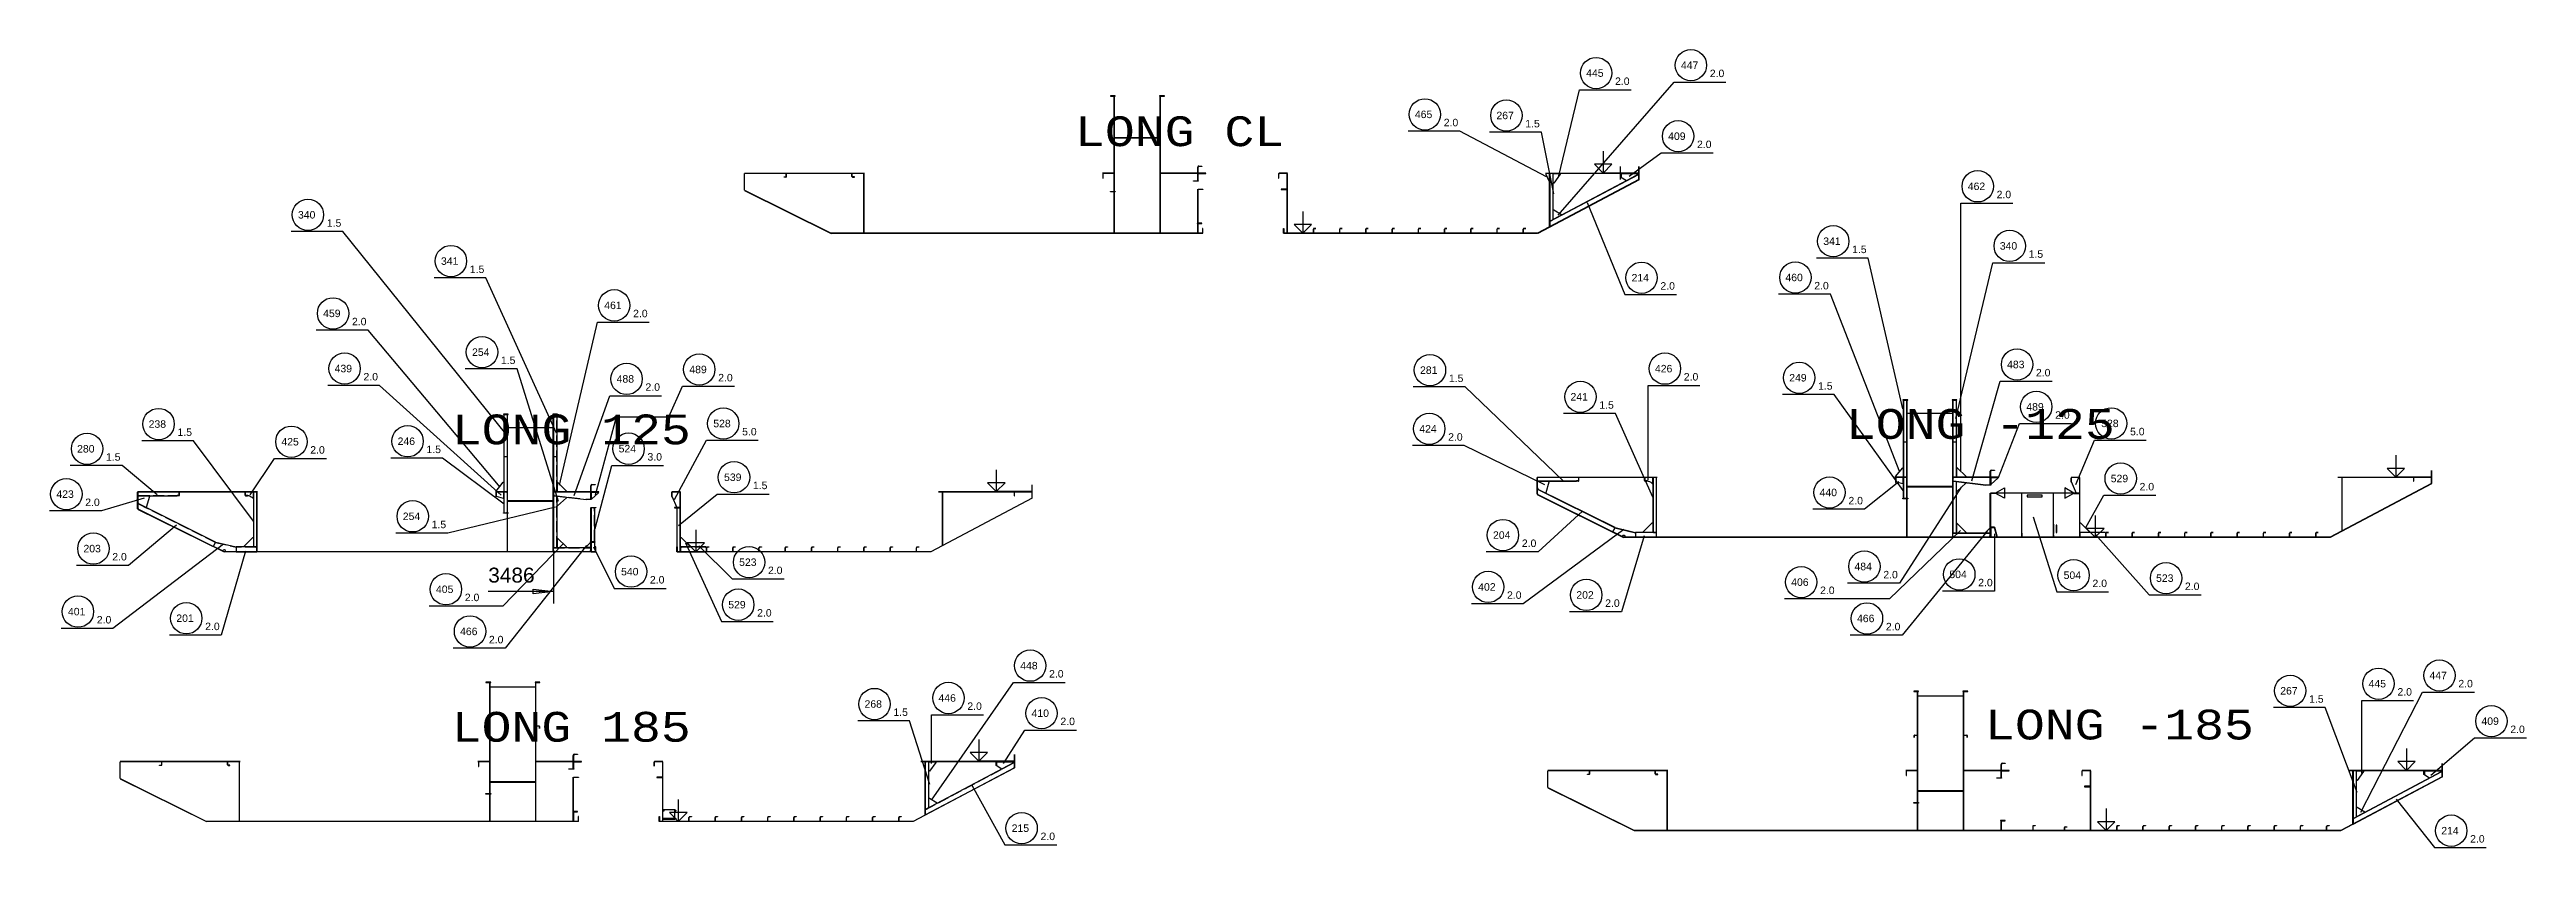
# Model space of a CAD drawing. Header units: inches. Extents: x -15552 to 42302, y -14825 to 18289.
# Drawn here: x 21427 to 42199, y 11207 to 17900 of the extents above; entities that cross this region are included whole.
import ezdxf

# ---------------------------------------------------------------- set-up
doc = ezdxf.new("R2010")
doc.units = ezdxf.units.IN
doc.header["$MEASUREMENT"] = 0
doc.linetypes.add('Dashed_dotted', pattern=[34, 24, -5, 0, -5])
doc.linetypes.add('Short_dashed', pattern=[5, 3.75, -1.25])
doc.layers.get('0').update_dxf_attribs({"linetype": 'CONTINUOUS'})
doc.styles.add('Style_ARIAL', font='ARIAL')
doc.styles.add('Style_Courier_New', font='Courier New')

msp = doc.modelspace()

# ---------------------------------------------------------------- texts
at = {"color": 1, "ltscale": 25, "style": 'Style_ARIAL'}
for s, p in [('445', (34313.958042, 17670.996431)), ('2.0', (34555.96854, 17602.504304)), ('447', (35108.547275, 17736.77707)), ('2.0', (35350.557773, 17668.284944)), ('465', (32877.397983, 17324.464753)), ('2.0', (33119.408481, 17255.972627)), ('267', (33561.116855, 17315.188935)), ('1.5', (33803.127353, 17246.696809)), ('409', (35001.320712, 17141.572908)), ('2.0', (35243.33121, 17073.080781)), ('462', (37514.086215, 16721.057466)), ('2.0', (37756.096713, 16652.565339)), ('340', (23510.60416, 16482.072786)), ('1.5', (23752.614658, 16413.580659)), ('341', (36302.135532, 16260.583833)), ('1.5', (36544.14603, 16192.091706)), ('340', (37782.509677, 16221.213105)), ('1.5', (38024.520175, 16152.720979)), ('341', (24709.633701, 16093.751863)), ('1.5', (24951.644199, 16025.259736)), ('214', (34694.457309, 15954.037812)), ('460', (35984.697788, 15956.409028)), ('2.0', (34936.467807, 15885.544923)), ('2.0', (36226.708286, 15887.915376)), ('459', (23721.544711, 15655.187562)), ('2.0', (23963.55521, 15586.69391)), ('461', (26079.143588, 15722.651246)), ('2.0', (26321.154086, 15654.157594)), ('254', (24970.446079, 15330.198243)), ('439', (23817.922275, 15192.577699)), ('2.0', (24059.932773, 15124.084047)), ('1.5', (25212.456577, 15261.704591)), ('488', (26182.918613, 15105.637696)), ('489', (26792.678134, 15184.777406)), ('2.0', (27034.688632, 15116.283754)), ('281', (32920.436923, 15179.323152)), ('1.5', (33162.447421, 15110.829499)), ('426', (34890.523593, 15191.709474)), ('2.0', (35132.534091, 15123.215821)), ('249', (36016.588657, 15115.284303)), ('483', (37843.621127, 15226.645234)), ('2.0', (38085.631626, 15158.151582)), ('2.0', (26424.929111, 15037.144044)), ('241', (34182.338779, 14955.56064)), ('1.5', (36258.599155, 15046.790651)), ('238', (22258.20853, 14726.999238)), ('528', (26993.489902, 14731.515077)), ('424', (32914.247959, 14687.188295)), ('1.5', (34424.349277, 14887.066987)), ('489', (38005.059116, 14871.477082)), ('2.0', (38247.069614, 14802.98343)), ('528', (38633.113925, 14732.523683)), ('280', (21658.367221, 14519.393495)), ('1.5', (22500.219028, 14658.505586)), ('425', (23371.608798, 14578.692964)), ('2.0', (23613.619296, 14510.199311)), ('246', (24346.209018, 14582.937959)), ('1.5', (24588.219516, 14514.444307)), ('524', (26199.611728, 14520.472291)), ('5.0', (27235.5004, 14663.021424)), ('2.0', (33156.258457, 14618.694642)), ('5.0', (38875.124423, 14664.03003)), ('1.5', (21900.377719, 14450.899842)), ('3.0', (26441.622226, 14451.978639)), ('539', (27083.709018, 14280.79944)), ('529', (38712.871616, 14270.351747)), ('423', (21484.465854, 14139.140657)), ('2.0', (21726.476352, 14070.647004)), ('1.5', (27325.719516, 14212.305787)), ('440', (36271.199863, 14153.15738)), ('2.0', (36513.210361, 14084.663728)), ('2.0', (38954.882114, 14201.858094)), ('254', (24389.473789, 13953.11313)), ('1.5', (24631.484287, 13884.619477)), ('203', (21711.409824, 13682.488588)), ('204', (33532.402866, 13795.760682)), ('2.0', (33774.413364, 13727.26703)), ('2.0', (21953.420322, 13613.994935)), ('540', (26220.269077, 13489.118531)), ('523', (27210.271518, 13568.233827)), ('2.0', (27452.282016, 13499.740174)), ('484', (36563.808505, 13532.417634)), ('2.0', (36805.819003, 13463.923982)), ('504', (37359.539096, 13465.815309)), ('504', (38317.937534, 13459.318879)), ('405', (24667.888706, 13341.245607)), ('2.0', (24909.899204, 13272.751954)), ('2.0', (26462.279575, 13420.624879)), ('402', (33408.15665, 13360.892823)), ('2.0', (33650.167148, 13292.399171)), ('202', (34231.298129, 13293.591645)), ('406', (36033.449619, 13401.09897)), ('2.0', (36275.460117, 13332.605317)), ('2.0', (37601.549594, 13397.321656)), ('2.0', (38559.948032, 13390.825227)), ('523', (39093.20914, 13434.652284)), ('2.0', (39335.219638, 13366.158631)), ('401', (21581.600253, 13153.969911)), ('2.0', (21823.610751, 13085.476258)), ('201', (22490.279453, 13098.336366)), ('2.0', (22732.289951, 13029.842713)), ('529', (27119.115512, 13211.989167)), ('2.0', (27361.12601, 13143.495515)), ('2.0', (34473.308627, 13225.097993)), ('466', (36585.265415, 13096.556428)), ('2.0', (36827.275913, 13028.062776)), ('466', (24869.915073, 12987.697175)), ('2.0', (25111.925571, 12919.203523)), ('448', (29567.607944, 12700.574067)), ('2.0', (29809.618442, 12632.080415)), ('447', (41386.208408, 12618.350557)), ('446', (28882.265537, 12429.265931)), ('267', (40134.639804, 12489.722779)), ('1.5', (40376.650302, 12421.229127)), ('445', (40875.301425, 12549.055818)), ('2.0', (41117.311923, 12480.562165)), ('2.0', (41628.218906, 12549.856904)), ('268', (28261.99271, 12378.760102)), ('1.5', (28504.003208, 12310.26645)), ('2.0', (29124.276035, 12360.772279)), ('410', (29662.706821, 12301.595643)), ('2.0', (29904.717319, 12233.101991)), ('409', (41821.883457, 12235.114625)), ('2.0', (42063.893955, 12166.620973)), ('215', (29495.925205, 11337.385133)), ('2.0', (29737.935703, 11268.891481)), ('214', (41484.905307, 11316.421083)), ('2.0', (41726.915805, 11247.92743))]:
    msp.add_text(s, height=62.622309, dxfattribs=at).set_placement(p)
at = {"color": 7, "ltscale": 25, "style": 'Style_Courier_New'}
for s, p in [('LONG CL', (30027.321689, 17089.062837)), ('LONG 125', (24800.84769, 14588.305238)), ('LONG -125', (36491.954868, 14633.986238)), ('LONG 185', (24800.096958, 12093.918183)), ('LONG -185', (37659.04166, 12112.738374))]:
    msp.add_text(s, height=250, dxfattribs=at).set_placement(p)
at = {"color": 1, "ltscale": 25, "style": 'Style_ARIAL'}
msp.add_text('3486', height=125, rotation=0.000244, dxfattribs=at).set_placement((25106.380527, 13428.820375))

# ---------------------------------------------------------------- linework, layer by layer
at = {"color": 3, "ltscale": 25}
for p, q in [((30356.633823, 16359.463838), (30356.633823, 17509.463838)), ((30358.135288, 16359.463838), (30358.135288, 17509.463838)), ((30741.634433, 16359.463838), (30741.634433, 17509.463838)), ((30743.132846, 16359.463838), (30743.132846, 17509.463838)), ((30741.634433, 17159.463838), (30358.135288, 17159.463838)), ((30741.634433, 17157.464936), (30358.135288, 17157.464936)), ((28261.632602, 16860.963777), (27255.13541, 16860.963777)), ((27255.13541, 16719.464448), (27255.13541, 16859.463838)), ((28261.632602, 16859.463838), (27255.13541, 16859.463838)), ((27256.633823, 16719.464448), (27256.633823, 16859.463838)), ((27605.13541, 16833.909944), (27605.13541, 16859.463838)), ((27606.633823, 16833.909944), (27606.633823, 16859.463838)), ((28156.633823, 16833.909944), (28156.633823, 16859.463838)), ((28158.135288, 16833.909944), (28158.135288, 16859.463838)), ((28256.633823, 16359.463838), (28256.633823, 16859.463838)), ((28258.135288, 16359.463838), (28258.135288, 16859.463838)), ((30356.633823, 16862.465242), (30256.633823, 16862.465242)), ((30356.633823, 16859.463838), (30256.633823, 16859.463838)), ((31056.633823, 16862.465242), (30743.132846, 16862.465242)), ((31056.633823, 16859.463838), (30743.132846, 16859.463838)), ((31056.633823, 16799.463227), (31056.633823, 16913.57303)), ((31056.633823, 16859.463838), (31056.633823, 16862.465242)), ((31056.734531, 16859.463838), (31056.734531, 16862.465242)), ((31059.633701, 16799.463227), (31059.633701, 16913.57303)), ((31808.632724, 16861.464265), (31739.559238, 16861.464265)), ((31808.632724, 16859.463838), (31739.559238, 16859.463838)), ((31806.633823, 16359.463838), (31806.633823, 16859.463838)), ((31808.632724, 16359.463838), (31808.632724, 16859.463838)), ((34756.633823, 16859.463838), (33971.633212, 16859.463838)), ((34006.633823, 16412.405732), (34006.633823, 16859.463838)), ((34008.135288, 16412.405732), (34008.135288, 16859.463838)), ((34008.135288, 16859.463838), (34008.135288, 16458.459809)), ((34033.632724, 16859.463838), (34008.135288, 16859.463838)), ((34751.128452, 16849.629548), (34009.829013, 16457.176545)), ((34036.687534, 16475.01407), (34036.687534, 16856.409028)), ((34756.633823, 16809.463838), (34756.633823, 16919.464448)), ((34756.633823, 16809.463838), (34756.633823, 16847.935823)), ((34758.632724, 16809.463838), (34758.632724, 16919.464448)), ((27255.745761, 16717.673066), (27980.745761, 16357.672456)), ((27256.633823, 16719.464448), (27981.633823, 16359.463838)), ((31056.633823, 16442.464021), (31056.633823, 16729.465058)), ((31058.632724, 16442.464021), (31058.632724, 16729.465058)), ((34756.633823, 16809.463838), (33906.633823, 16359.463838)), ((34757.570712, 16807.69687), (33907.570712, 16357.69687)), ((34008.135288, 16413.199189), (34756.633823, 16809.463838)), ((31056.633823, 16359.463838), (31056.633823, 16439.464143)), ((31059.633701, 16359.463838), (31059.633701, 16439.464143)), ((34008.135288, 16458.459809), (34033.632724, 16471.95926)), ((34008.135288, 16451.671174), (34008.135288, 16413.199189)), ((31099.758212, 16359.463838), (27981.633823, 16359.463838)), ((31099.758212, 16357.464936), (27981.633823, 16357.464936)), ((33906.633823, 16359.463838), (31776.509921, 16359.463838)), ((33906.633823, 16357.464936), (31776.509921, 16357.464936)), ((32026.635043, 16359.463838), (32026.635043, 16393.53824)), ((32028.633945, 16359.463838), (32028.633945, 16393.53824)), ((32246.633212, 16359.463838), (32246.633212, 16393.53824)), ((32248.635166, 16359.463838), (32248.635166, 16393.53824)), ((32466.634433, 16359.463838), (32466.634433, 16393.53824)), ((32468.633335, 16359.463838), (32468.633335, 16393.53824)), ((32686.632602, 16359.463838), (32686.632602, 16393.53824)), ((32688.634555, 16359.463838), (32688.634555, 16393.53824)), ((32906.633823, 16359.463838), (32906.633823, 16393.53824)), ((32908.632724, 16359.463838), (32908.632724, 16393.53824)), ((33126.635043, 16359.463838), (33126.635043, 16393.53824)), ((33128.633945, 16359.463838), (33128.633945, 16393.53824)), ((33346.633212, 16359.463838), (33346.633212, 16393.53824)), ((33348.635166, 16359.463838), (33348.635166, 16393.53824)), ((33566.634433, 16359.463838), (33566.634433, 16393.53824)), ((33568.633335, 16359.463838), (33568.633335, 16393.53824)), ((33786.632602, 16359.463838), (33786.632602, 16393.53824)), ((33788.634555, 16359.463838), (33788.634555, 16393.53824)), ((37003.066318, 14959.324983), (36977.568881, 14959.324983)), ((37003.066318, 13809.324983), (37003.066318, 14959.324983)), ((37003.066318, 14312.324861), (37003.066318, 14959.324983)), ((37004.567783, 13809.324983), (37004.567783, 14959.324983)), ((37388.066928, 13809.324983), (37388.066928, 14959.324983)), ((37389.568393, 13809.324983), (37389.568393, 14959.324983)), ((37389.568393, 14959.324983), (37389.568393, 14312.324861)), ((37415.068881, 14959.324983), (37389.568393, 14959.324983)), ((25266.811435, 14837.320283), (25241.310947, 14837.320283)), ((25266.811435, 13687.320283), (25266.811435, 14837.320283)), ((25266.811435, 14190.320161), (25266.811435, 14837.320283)), ((25268.3129, 13687.320283), (25268.3129, 14837.320283)), ((25651.812045, 13687.320283), (25651.812045, 14837.320283)), ((25653.310459, 13687.320283), (25653.310459, 14837.320283)), ((25653.310459, 14837.320283), (25653.310459, 14190.320161)), ((25678.810947, 14837.320283), (25653.310459, 14837.320283)), ((36977.568881, 14609.324983), (37003.066318, 14609.324983)), ((37389.568393, 14609.324983), (37415.068881, 14609.324983)), ((37703.066318, 14249.325135), (37703.066318, 14363.434175)), ((37706.066196, 14249.325135), (37706.066196, 14363.434175)), ((41403.066318, 14259.324983), (41403.066318, 14369.32483)), ((41405.068271, 14259.324983), (41405.068271, 14369.32483)), ((23171.813266, 14188.820222), (22165.313022, 14188.820222)), ((22165.313022, 14047.32013), (22165.313022, 14187.320283)), ((23171.813266, 14187.320283), (22165.313022, 14187.320283)), ((22166.811435, 14047.32013), (22166.811435, 14187.320283)), ((22166.811435, 14187.320283), (22166.811435, 14161.819795)), ((22515.313022, 14187.320283), (22166.811435, 14187.320283)), ((22171.813266, 14157.319978), (22166.811435, 14152.319673)), ((22266.811435, 14157.319978), (22166.811435, 14157.319978)), ((22166.811435, 14157.319978), (22166.811435, 14091.979554)), ((22496.813266, 14161.819795), (22515.313022, 14161.819795)), ((22515.313022, 14161.819795), (22515.313022, 14187.320283)), ((22515.313022, 14161.765626), (22515.313022, 14187.320283)), ((22516.811435, 14161.765626), (22516.811435, 14187.320283)), ((23066.811435, 14161.765626), (23066.811435, 14187.320283)), ((23068.3129, 14161.765626), (23068.3129, 14187.320283)), ((23073.311679, 14187.320283), (23068.3129, 14182.319978)), ((23136.812656, 14187.320283), (23068.3129, 14187.320283)), ((23068.3129, 14163.820222), (23073.311679, 14158.819917)), ((23136.812656, 14182.319978), (23131.810825, 14187.320283)), ((23166.811435, 14187.320283), (23141.310947, 14187.320283)), ((23166.811435, 13687.320283), (23166.811435, 14187.320283)), ((23166.811435, 13727.319673), (23166.811435, 14187.320283)), ((23168.3129, 13687.320283), (23168.3129, 14187.320283)), ((25266.811435, 14190.320161), (25166.811435, 14190.320161)), ((25266.811435, 14187.320283), (25166.811435, 14187.320283)), ((25241.310947, 14190.320161), (25266.811435, 14190.320161)), ((25266.811435, 14187.320283), (25241.310947, 14187.320283)), ((25266.811435, 14013.319734), (25266.811435, 14187.320283)), ((25966.811435, 14190.320161), (25653.310459, 14190.320161)), ((25653.310459, 14190.320161), (25678.810947, 14190.320161)), ((25966.811435, 14187.320283), (25653.310459, 14187.320283)), ((25653.310459, 14187.320283), (25653.310459, 14163.419679)), ((25966.811435, 14187.320283), (25653.310459, 14187.320283)), ((25653.310459, 14157.313111), (25653.310459, 13722.32013)), ((25678.810947, 14154.259065), (25653.310459, 14157.313111)), ((25929.912631, 14127.319673), (25966.811435, 14127.319673)), ((25966.811435, 14127.320436), (25966.811435, 14241.429475)), ((25966.811435, 14187.320283), (25966.811435, 14190.320161)), ((25966.811435, 14127.319673), (25966.811435, 14187.320283)), ((25966.912143, 14187.320283), (25966.912143, 14190.320161)), ((25969.811313, 14127.320436), (25969.811313, 14241.429475)), ((26718.810336, 14189.319947), (26649.73685, 14189.319947)), ((26718.810336, 14187.320283), (26649.73685, 14187.320283)), ((26716.811435, 13687.320283), (26716.811435, 14187.320283)), ((26718.810336, 13687.320283), (26718.810336, 14187.320283)), ((29666.811435, 14137.320283), (28816.811435, 13687.320283)), ((29667.748325, 14135.552552), (28817.748325, 13685.552552)), ((29666.811435, 14187.320283), (28881.810825, 14187.320283)), ((28916.811435, 13740.261415), (28916.811435, 14187.320283)), ((28918.3129, 13740.261415), (28918.3129, 14187.320283)), ((29666.811435, 14137.320283), (29666.811435, 14247.32013)), ((29668.810336, 14137.320283), (29668.810336, 14247.32013)), ((34908.068149, 14310.824922), (33901.567905, 14310.824922)), ((33901.567905, 14169.32483), (33901.567905, 14309.324983)), ((34908.068149, 14309.324983), (33901.567905, 14309.324983)), ((33902.178256, 14167.533448), (34627.178256, 13807.533601)), ((33903.066318, 14169.32483), (33903.066318, 14309.324983)), ((33903.066318, 14309.324983), (33903.066318, 14283.825257)), ((34251.567905, 14309.324983), (33903.066318, 14309.324983)), ((33908.068149, 14279.324678), (33903.066318, 14274.325135)), ((34003.066318, 14279.324678), (33903.066318, 14279.324678)), ((33903.066318, 14279.324678), (33903.066318, 14213.985017)), ((33903.066318, 14223.984864), (33912.023227, 14209.53708)), ((33903.066318, 14207.285646), (33903.066318, 14169.32483)), ((33903.066318, 14169.32483), (34628.066318, 13809.324983)), ((33903.066318, 14169.32483), (34538.488071, 13853.805879)), ((33906.121127, 14280.770448), (34233.068149, 14280.770448)), ((34555.422275, 13887.904695), (33908.525913, 14209.122041)), ((34233.068149, 14283.825257), (34251.567905, 14283.825257)), ((34251.567905, 14283.825257), (34251.567905, 14309.324983)), ((34251.567905, 14283.770326), (34251.567905, 14309.324983)), ((34253.066318, 14283.770326), (34253.066318, 14309.324983)), ((34803.066318, 14283.770326), (34803.066318, 14309.324983)), ((34804.567783, 14283.770326), (34804.567783, 14309.324983)), ((34809.566562, 14309.324983), (34804.567783, 14304.324678)), ((34873.067539, 14309.324983), (34804.567783, 14309.324983)), ((34804.567783, 14285.824922), (34809.566562, 14280.824617)), ((34873.067539, 14304.324678), (34868.068759, 14309.324983)), ((34903.066318, 14309.324983), (34877.568881, 14309.324983)), ((34903.066318, 13809.324983), (34903.066318, 14309.324983)), ((34903.066318, 13849.325135), (34903.066318, 14309.324983)), ((34904.567783, 13809.324983), (34904.567783, 14309.324983)), ((37003.066318, 14312.324861), (36903.066318, 14312.324861)), ((37003.066318, 14309.324983), (36903.066318, 14309.324983)), ((36974.514072, 14306.270173), (36974.514072, 14138.380006)), ((36977.568881, 14312.324861), (37003.066318, 14312.324861)), ((37003.066318, 14309.324983), (36977.568881, 14309.324983)), ((36977.568881, 14135.325196), (37003.066318, 14135.325196)), ((37003.066318, 14135.325196), (37003.066318, 14309.324983)), ((37703.066318, 14312.324861), (37389.568393, 14312.324861)), ((37389.568393, 14312.324861), (37415.068881, 14312.324861)), ((37703.066318, 14309.324983), (37389.568393, 14309.324983)), ((37389.568393, 14309.324983), (37389.568393, 14285.425141)), ((37703.066318, 14309.324983), (37389.568393, 14309.324983)), ((37389.568393, 14279.317811), (37389.568393, 13844.32483)), ((37415.068881, 14276.263765), (37389.568393, 14279.317811)), ((37393.126743, 14280.896333), (37665.584628, 14248.280671)), ((37418.123691, 13847.37964), (37418.123691, 14273.208955)), ((37666.167514, 14249.325135), (37703.066318, 14249.325135)), ((37703.066318, 14309.324983), (37703.066318, 14312.324861)), ((37703.066318, 14249.325135), (37703.066318, 14309.324983)), ((37703.167026, 14309.324983), (37703.167026, 14312.324861)), ((38453.066318, 14179.324678), (37705.068271, 14179.324678)), ((37705.068271, 14179.324678), (37705.068271, 13809.324983)), ((37745.067661, 14179.325441), (37821.389072, 14223.356202)), ((37821.389072, 14135.293916), (37745.067661, 14179.325441)), ((37821.389072, 14223.356202), (37821.389072, 14135.293916)), ((38011.568515, 14162.137178), (38011.568515, 14146.512178)), ((38136.568515, 14162.137178), (38011.568515, 14162.137178)), ((38011.568515, 14146.512178), (38136.568515, 14146.512178)), ((38136.568515, 14146.512178), (38136.568515, 14162.137178)), ((38403.066318, 14179.325441), (38326.744907, 14223.356202)), ((38326.744907, 14223.356202), (38326.744907, 14135.293916)), ((38326.744907, 14135.293916), (38403.066318, 14179.325441)), ((38455.065219, 14311.324647), (38385.991733, 14311.324647)), ((38455.065219, 14309.324983), (38385.991733, 14309.324983)), ((38453.066318, 13809.324983), (38453.066318, 14309.324983)), ((38453.066318, 13809.324983), (38453.066318, 14179.324678)), ((38455.068271, 13809.324983), (38455.068271, 14309.324983)), ((41403.066318, 14259.324983), (40553.066318, 13809.324983)), ((41404.003208, 14257.557252), (40554.003208, 13807.557252)), ((41403.066318, 14309.324983), (40618.068759, 14309.324983)), ((40653.066318, 13862.266114), (40653.066318, 14309.324983)), ((40654.567783, 13862.266114), (40654.567783, 14309.324983)), ((22165.923374, 14045.528749), (22890.923374, 13685.528901)), ((22166.811435, 14101.980165), (22175.768344, 14087.53238)), ((22166.811435, 14085.280946), (22166.811435, 14047.32013)), ((22166.811435, 14047.32013), (22891.811435, 13687.320283)), ((22166.811435, 14047.32013), (22802.233188, 13731.801179)), ((25241.310947, 14013.319734), (25266.811435, 14013.319734)), ((25966.811435, 13770.319703), (25966.811435, 14057.319978)), ((25968.813388, 13770.319703), (25968.813388, 14057.319978)), ((25968.813388, 14054.3201), (25968.813388, 13770.319703)), ((25989.812534, 14054.3201), (25968.813388, 14054.3201)), ((26716.811435, 14054.3201), (26691.310947, 14054.3201)), ((26716.811435, 13687.320283), (26716.811435, 14054.3201)), ((22802.233188, 13731.801179), (22817.3577, 13762.252381)), ((22991.811435, 13721.319917), (22991.811435, 13687.320283)), ((23141.310947, 13727.319673), (23166.811435, 13727.319673)), ((23166.811435, 13687.320283), (23166.811435, 13721.319917)), ((25653.310459, 13722.32013), (25678.810947, 13722.32013)), ((25966.811435, 13687.320283), (25966.811435, 13767.320588)), ((25968.813388, 13770.319703), (25989.812534, 13770.319703)), ((25969.811313, 13687.320283), (25969.811313, 13767.320588)), ((25969.811313, 13767.319825), (25969.811313, 13687.320283)), ((26691.310947, 13727.319673), (26691.310947, 13687.320283)), ((26718.810336, 13721.319917), (26718.810336, 13687.320283)), ((26936.812656, 13687.320283), (26936.812656, 13721.393159)), ((26936.812656, 13687.320283), (26936.812656, 13721.319917)), ((26938.811557, 13687.320283), (26938.811557, 13721.393159)), ((27156.810825, 13687.320283), (27156.810825, 13721.393159)), ((27158.812778, 13687.320283), (27158.812778, 13721.393159)), ((27376.812045, 13687.320283), (27376.812045, 13721.393159)), ((27378.810947, 13687.320283), (27378.810947, 13721.393159)), ((27596.813266, 13687.320283), (27596.813266, 13721.393159)), ((27598.812168, 13687.320283), (27598.812168, 13721.393159)), ((27816.811435, 13687.320283), (27816.811435, 13721.393159)), ((27818.810336, 13687.320283), (27818.810336, 13721.393159)), ((28036.812656, 13687.320283), (28036.812656, 13721.393159)), ((28038.811557, 13687.320283), (28038.811557, 13721.393159)), ((28256.810825, 13687.320283), (28256.810825, 13721.393159)), ((28258.812778, 13687.320283), (28258.812778, 13721.393159)), ((28476.812045, 13687.320283), (28476.812045, 13721.393159)), ((28478.810947, 13687.320283), (28478.810947, 13721.393159)), ((28696.813266, 13687.320283), (28696.813266, 13721.393159)), ((28698.812168, 13687.320283), (28698.812168, 13721.393159)), ((34538.488071, 13853.805879), (34553.612583, 13884.257081)), ((40553.066318, 13809.324983), (34628.066318, 13809.324983)), ((40553.066318, 13807.324556), (34628.066318, 13807.324556)), ((34898.995273, 13847.39795), (34728.066318, 13847.39795)), ((34728.066318, 13843.324617), (34728.066318, 13809.324983)), ((34728.066318, 13809.324983), (34903.066318, 13809.324983)), ((34877.568881, 13849.325135), (34903.066318, 13849.325135)), ((34903.066318, 13809.324983), (34903.066318, 13843.324617)), ((37389.568393, 13844.32483), (37415.068881, 13844.32483)), ((37703.066318, 13809.324983), (37703.066318, 13889.325288)), ((37705.068271, 13809.324983), (38453.066318, 13809.324983)), ((37706.066196, 13809.324983), (37706.066196, 13889.325288)), ((37706.066196, 13889.325288), (37706.066196, 13809.324983)), ((37706.066196, 13809.324983), (37760.308139, 13809.324983)), ((37968.068759, 13843.324617), (37968.068759, 13809.324983)), ((38233.068149, 13830.324891), (38233.068149, 13809.324983)), ((38455.068271, 13843.324617), (38455.068271, 13809.324983)), ((38455.068271, 13809.324983), (38673.067539, 13809.324983)), ((38668.993442, 13847.39795), (38459.139316, 13847.39795)), ((38673.067539, 13809.324983), (38673.067539, 13843.397859)), ((38673.067539, 13809.324983), (38673.067539, 13843.324617)), ((38675.06644, 13809.324983), (38675.06644, 13843.397859)), ((38893.068759, 13809.324983), (38893.068759, 13843.397859)), ((38895.067661, 13809.324983), (38895.067661, 13843.397859)), ((39113.066928, 13809.324983), (39113.066928, 13843.397859)), ((39115.068881, 13809.324983), (39115.068881, 13843.397859)), ((39333.068149, 13809.324983), (39333.068149, 13843.397859)), ((39335.06705, 13809.324983), (39335.06705, 13843.397859)), ((39553.066318, 13809.324983), (39553.066318, 13843.397859)), ((39555.068271, 13809.324983), (39555.068271, 13843.397859)), ((39773.067539, 13809.324983), (39773.067539, 13843.397859)), ((39775.06644, 13809.324983), (39775.06644, 13843.397859)), ((39993.068759, 13809.324983), (39993.068759, 13843.397859)), ((39995.067661, 13809.324983), (39995.067661, 13843.397859)), ((40213.066928, 13809.324983), (40213.066928, 13843.397859)), ((40215.068881, 13809.324983), (40215.068881, 13843.397859)), ((40433.068149, 13809.324983), (40433.068149, 13843.397859)), ((40435.06705, 13809.324983), (40435.06705, 13843.397859)), ((26009.810703, 13687.320283), (22891.811435, 13687.320283)), ((26009.810703, 13685.319856), (22891.811435, 13685.319856)), ((22991.811435, 13687.320283), (23166.811435, 13687.320283)), ((25969.811313, 13687.320283), (26006.810825, 13687.320283)), ((28816.811435, 13687.320283), (26686.812656, 13687.320283)), ((28816.811435, 13685.319856), (26686.812656, 13685.319856)), ((26691.310947, 13687.320283), (26716.811435, 13687.320283)), ((26718.810336, 13687.320283), (26936.812656, 13687.320283)), ((25119.741123, 11425.496247), (25119.741123, 12590.336946)), ((25121.242587, 11425.496247), (25121.242587, 12590.336946)), ((25504.741733, 11425.496247), (25504.741733, 12590.336946)), ((25506.240146, 11425.496247), (25506.240146, 12590.336946)), ((37093.502109, 11349.752381), (37093.502109, 12514.593843)), ((37095.000522, 11349.752381), (37095.000522, 12514.593843)), ((37478.499668, 11349.752381), (37478.499668, 12514.593843)), ((37480.001132, 11349.752381), (37480.001132, 12514.593843)), ((25119.741123, 12225.495484), (25094.185703, 12225.495484)), ((25119.741123, 12223.995546), (25094.185703, 12223.995546)), ((25531.795566, 12225.495484), (25506.240146, 12225.495484)), ((25531.795566, 12223.995546), (25506.240146, 12223.995546)), ((37067.946689, 12149.752381), (37093.502109, 12149.752381)), ((37067.946689, 12148.252442), (37093.502109, 12148.252442)), ((37480.001132, 12149.752381), (37505.556552, 12149.752381)), ((37480.001132, 12148.252442), (37505.556552, 12148.252442)), ((23024.742954, 11926.996186), (22018.24271, 11926.996186)), ((22018.24271, 11785.496095), (22018.24271, 11925.496247)), ((23024.742954, 11925.496247), (22018.24271, 11925.496247)), ((22019.741123, 11785.496095), (22019.741123, 11925.496247)), ((22368.24271, 11899.940828), (22368.24271, 11925.496247)), ((22369.741123, 11899.940828), (22369.741123, 11925.496247)), ((22919.741123, 11899.940828), (22919.741123, 11925.496247)), ((22921.242587, 11899.940828), (22921.242587, 11925.496247)), ((23019.741123, 11425.496247), (23019.741123, 11925.496247)), ((23021.242587, 11425.496247), (23021.242587, 11925.496247)), ((25119.741123, 11928.496125), (25019.741123, 11928.496125)), ((25119.741123, 11925.496247), (25019.741123, 11925.496247)), ((25819.741123, 11928.496125), (25506.240146, 11928.496125)), ((25819.741123, 11925.496247), (25506.240146, 11925.496247)), ((25819.741123, 11865.4964), (25819.741123, 11979.605439)), ((25819.741123, 11925.496247), (25819.741123, 11928.496125)), ((25819.841831, 11925.496247), (25819.841831, 11928.496125)), ((25822.741001, 11865.4964), (25822.741001, 11979.605439)), ((26571.740024, 11927.495912), (26502.666538, 11927.495912)), ((26571.740024, 11925.496247), (26502.666538, 11925.496247)), ((26569.741123, 11425.496247), (26569.741123, 11925.496247)), ((26571.743076, 11425.496247), (26571.743076, 11925.496247)), ((29519.741123, 11875.496247), (28669.741123, 11425.496247)), ((29520.678012, 11873.728517), (28670.678012, 11423.728517)), ((29519.741123, 11925.496247), (28734.740512, 11925.496247)), ((28769.741123, 11478.437379), (28769.741123, 11925.496247)), ((28771.242587, 11478.437379), (28771.242587, 11925.496247)), ((28771.242587, 11925.496247), (28771.242587, 11524.490693)), ((28796.740024, 11925.496247), (28771.242587, 11925.496247)), ((28771.242587, 11479.230836), (29519.741123, 11875.496247)), ((29519.741123, 11875.496247), (29519.741123, 11985.496095)), ((29519.741123, 11875.496247), (29519.741123, 11913.966706)), ((29521.740024, 11875.496247), (29521.740024, 11985.496095)), ((34998.500888, 11851.253083), (33992.000644, 11851.253083)), ((33992.000644, 11709.752992), (33992.000644, 11849.752381)), ((34998.500888, 11849.752381), (33992.000644, 11849.752381)), ((33993.502109, 11709.752992), (33993.502109, 11849.752381)), ((34342.000644, 11824.197724), (34342.000644, 11849.752381)), ((34343.502109, 11824.197724), (34343.502109, 11849.752381)), ((34893.502109, 11824.197724), (34893.502109, 11849.752381)), ((34895.000522, 11824.197724), (34895.000522, 11849.752381)), ((34993.502109, 11349.752381), (34993.502109, 11849.752381)), ((34995.000522, 11349.752381), (34995.000522, 11849.752381)), ((37093.502109, 11852.753022), (36993.502109, 11852.753022)), ((37093.502109, 11849.752381), (36993.502109, 11849.752381)), ((37793.502109, 11852.753022), (37480.001132, 11852.753022)), ((37793.502109, 11849.752381), (37480.001132, 11849.752381)), ((37793.502109, 11789.752534), (37793.502109, 11903.861573)), ((37793.502109, 11849.752381), (37793.502109, 11852.753022)), ((37793.599765, 11849.752381), (37793.599765, 11852.753022)), ((37796.501987, 11789.752534), (37796.501987, 11903.861573)), ((38545.50101, 11851.752046), (38476.427524, 11851.752046)), ((38545.50101, 11849.752381), (38476.427524, 11849.752381)), ((38543.502109, 11349.752381), (38543.502109, 11849.752381)), ((38545.50101, 11349.752381), (38545.50101, 11849.752381)), ((41493.502109, 11849.752381), (40708.501499, 11849.752381)), ((40743.502109, 11402.693513), (40743.502109, 11849.752381)), ((40745.000522, 11402.693513), (40745.000522, 11849.752381)), ((40745.000522, 11849.752381), (40745.000522, 11448.74759)), ((40770.50101, 11849.752381), (40745.000522, 11849.752381)), ((40773.55582, 11465.302613), (40773.55582, 11846.698335)), ((41493.502109, 11799.752381), (41493.502109, 11909.752992)), ((41495.50101, 11799.752381), (41495.50101, 11909.752992)), ((22018.853061, 11783.704713), (22743.853061, 11423.704866)), ((22019.741123, 11785.496095), (22744.741123, 11425.496247)), ((25819.741123, 11508.495668), (25819.741123, 11795.495942)), ((25821.743076, 11508.495668), (25821.743076, 11795.495942)), ((33992.610996, 11707.96161), (34717.610996, 11347.961763)), ((33993.502109, 11709.752992), (34718.502109, 11349.752381)), ((41493.502109, 11799.752381), (40643.502109, 11349.752381)), ((41494.435947, 11797.985414), (40644.435947, 11347.985414)), ((40745.000522, 11403.487733), (41493.502109, 11799.752381)), ((41487.996738, 11839.917329), (40746.694248, 11447.464326)), ((41493.502109, 11799.752381), (41493.502109, 11838.223603)), ((25862.74039, 11425.496247), (22744.741123, 11425.496247)), ((25819.741123, 11425.496247), (25819.741123, 11505.496553)), ((25822.741001, 11425.496247), (25822.741001, 11505.496553)), ((28669.741123, 11425.496247), (26539.742343, 11425.496247)), ((26669.741123, 11444.495729), (26669.741123, 11526.495698)), ((26669.841831, 11444.495729), (26669.841831, 11526.495698)), ((26789.742343, 11425.496247), (26789.742343, 11459.569123)), ((26791.741245, 11425.496247), (26791.741245, 11459.569123)), ((27009.740512, 11425.496247), (27009.740512, 11459.569123)), ((27011.742465, 11425.496247), (27011.742465, 11459.569123)), ((27229.741733, 11425.496247), (27229.741733, 11459.569123)), ((27231.740634, 11425.496247), (27231.740634, 11459.569123)), ((27449.742954, 11425.496247), (27449.742954, 11459.569123)), ((27451.741855, 11425.496247), (27451.741855, 11459.569123)), ((27669.741123, 11425.496247), (27669.741123, 11459.569123)), ((27671.740024, 11425.496247), (27671.740024, 11459.569123)), ((27889.742343, 11425.496247), (27889.742343, 11459.569123)), ((27891.741245, 11425.496247), (27891.741245, 11459.569123)), ((28109.740512, 11425.496247), (28109.740512, 11459.569123)), ((28111.742465, 11425.496247), (28111.742465, 11459.569123)), ((28329.741733, 11425.496247), (28329.741733, 11459.569123)), ((28331.740634, 11425.496247), (28331.740634, 11459.569123)), ((28549.742954, 11425.496247), (28549.742954, 11459.569123)), ((28551.741855, 11425.496247), (28551.741855, 11459.569123)), ((28771.242587, 11524.490693), (28796.740024, 11537.990907)), ((28771.242587, 11517.702058), (28771.242587, 11479.230836)), ((37793.502109, 11349.752381), (37793.502109, 11429.752687)), ((37796.501987, 11349.752381), (37796.501987, 11429.752687)), ((40745.000522, 11448.74759), (40770.50101, 11462.247804)), ((40745.000522, 11441.958955), (40745.000522, 11403.487733)), ((25862.74039, 11423.49582), (22744.741123, 11423.49582)), ((28669.741123, 11423.49582), (26539.742343, 11423.49582)), ((40643.502109, 11349.752381), (34718.502109, 11349.752381)), ((40643.502109, 11347.752717), (34718.502109, 11347.752717)), ((38058.501499, 11383.82602), (38058.501499, 11349.752381)), ((38060.5004, 11383.82602), (38060.5004, 11349.752381)), ((38323.500888, 11370.862153), (38323.500888, 11349.752381)), ((38326.500766, 11370.862153), (38326.500766, 11349.752381)), ((38763.500278, 11349.752381), (38763.500278, 11383.82602)), ((38765.502231, 11349.752381), (38765.502231, 11383.82602)), ((38983.501499, 11349.752381), (38983.501499, 11383.82602)), ((38985.5004, 11349.752381), (38985.5004, 11383.82602)), ((39203.499668, 11349.752381), (39203.499668, 11383.82602)), ((39205.501621, 11349.752381), (39205.501621, 11383.82602)), ((39423.500888, 11349.752381), (39423.500888, 11383.82602)), ((39425.49979, 11349.752381), (39425.49979, 11383.82602)), ((39643.502109, 11349.752381), (39643.502109, 11383.82602)), ((39645.50101, 11349.752381), (39645.50101, 11383.82602)), ((39863.500278, 11349.752381), (39863.500278, 11383.82602)), ((39865.502231, 11349.752381), (39865.502231, 11383.82602)), ((40083.501499, 11349.752381), (40083.501499, 11383.82602)), ((40085.5004, 11349.752381), (40085.5004, 11383.82602)), ((40303.499668, 11349.752381), (40303.499668, 11383.82602)), ((40305.501621, 11349.752381), (40305.501621, 11383.82602)), ((40523.500888, 11349.752381), (40523.500888, 11383.82602)), ((40525.49979, 11349.752381), (40525.49979, 11383.82602))]:
    msp.add_line(p, q, dxfattribs=at)
at = {"color": 6, "ltscale": 25}
for p, q in [((34456.633823, 17046.438935), (34456.633823, 16863.463166)), ((34456.633823, 16863.463166), (34383.736484, 16936.848786)), ((34530.019443, 16936.848786), (34383.736484, 16936.848786)), ((34530.019443, 16936.848786), (34456.633823, 16863.463166)), ((31936.632602, 16359.463838), (31863.735263, 16432.849458)), ((32010.018222, 16432.849458), (31863.735263, 16432.849458)), ((31936.632602, 16542.439607), (31936.632602, 16359.463838)), ((32010.018222, 16432.849458), (31936.632602, 16359.463838)), ((29366.811435, 14374.294618), (29366.811435, 14191.320375)), ((41103.066318, 14313.325074), (41030.168979, 14386.710694)), ((41176.451938, 14386.710694), (41030.168979, 14386.710694)), ((41103.066318, 14496.299317), (41103.066318, 14313.325074)), ((41176.451938, 14386.710694), (41103.066318, 14313.325074)), ((29366.811435, 14191.320375), (29293.914096, 14264.705995)), ((29440.197055, 14264.705995), (29293.914096, 14264.705995)), ((29440.197055, 14264.705995), (29366.811435, 14191.320375)), ((38583.068149, 13992.299226), (38583.068149, 13809.324983)), ((26846.813266, 13687.320283), (26773.915927, 13760.705903)), ((26920.198886, 13760.705903), (26773.915927, 13760.705903)), ((26846.813266, 13870.294526), (26846.813266, 13687.320283)), ((26920.198886, 13760.705903), (26846.813266, 13687.320283)), ((38583.068149, 13809.324983), (38510.17081, 13882.710603)), ((38656.453769, 13882.710603), (38510.17081, 13882.710603)), ((38656.453769, 13882.710603), (38583.068149, 13809.324983)), ((29219.741123, 12112.470582), (29219.741123, 11929.496339)), ((29219.741123, 11929.496339), (29146.843784, 12002.881959)), ((29293.126743, 12002.881959), (29146.843784, 12002.881959)), ((29293.126743, 12002.881959), (29219.741123, 11929.496339)), ((41193.502109, 11853.753236), (41120.60477, 11927.138856)), ((41266.887729, 11927.138856), (41120.60477, 11927.138856)), ((41193.502109, 12036.727479), (41193.502109, 11853.753236)), ((41266.887729, 11927.138856), (41193.502109, 11853.753236)), ((26699.742954, 11425.496247), (26626.845615, 11498.881868)), ((26773.128574, 11498.881868), (26626.845615, 11498.881868)), ((26699.742954, 11608.470491), (26699.742954, 11425.496247)), ((26773.128574, 11498.881868), (26699.742954, 11425.496247)), ((38673.500888, 11532.727388), (38673.500888, 11349.753144)), ((38673.500888, 11349.753144), (38600.603549, 11423.138765)), ((38746.886508, 11423.138765), (38600.603549, 11423.138765)), ((38746.886508, 11423.138765), (38673.500888, 11349.753144))]:
    msp.add_line(p, q, dxfattribs=at)
at = {"color": 7, "ltscale": 25}
msp.add_line((34601.635043, 16809.463838), (34601.635043, 16919.464448), dxfattribs=at)
at = {"color": 1, "ltscale": 25}
for p, q in [((36974.514072, 14956.270173), (36974.514072, 14315.37967)), ((37418.123691, 14315.37967), (37418.123691, 14956.270173)), ((25653.310459, 13722.32013), (25966.811435, 13722.32013)), ((37703.066318, 13844.32483), (37389.568393, 13844.32483)), ((37703.066318, 13841.324952), (37389.568393, 13841.324952)), ((37399.569003, 13809.324983), (37693.068759, 13809.324983)), ((25653.310459, 13687.320283), (25653.310459, 13253.822663)), ((25956.810825, 13687.320283), (25663.311069, 13687.320283)), ((25653.310459, 13353.822663), (25106.380527, 13353.820375)), ((25484.227817, 13372.608522), (25653.310459, 13353.822663)), ((25484.227817, 13335.035279), (25484.227817, 13372.608522)), ((25653.310459, 13353.822663), (25484.227817, 13335.035279)), ((25537.065952, 13366.737703), (25537.065952, 13340.906099))]:
    msp.add_line(p, q, dxfattribs=at)
at = {"color": 1, "linetype": 'Short_dashed', "ltscale": 25}
for p, q in [((25238.256137, 14834.265474), (25238.256137, 14193.374971)), ((25681.865756, 14193.374971), (25681.865756, 14834.265474)), ((25995.922153, 13776.429322), (25995.922153, 14048.210481)), ((26688.256137, 14051.26529), (26688.256137, 13727.319673)), ((25653.310459, 13719.320253), (25966.811435, 13719.320253))]:
    msp.add_line(p, q, dxfattribs=at)
at = {"color": 3, "linetype": 'Dashed_dotted', "ltscale": 25}
for p, q in [((25241.310947, 14487.320283), (25266.811435, 14487.320283)), ((25653.310459, 14487.320283), (25678.810947, 14487.320283)), ((37703.066318, 13892.325166), (37703.066318, 14179.324678)), ((37968.068759, 13809.324983), (37968.068759, 14176.3248)), ((38233.068149, 13809.324983), (38233.068149, 14176.3248))]:
    msp.add_line(p, q, dxfattribs=at)
at = {"color": 2, "linetype": 'Short_dashed', "ltscale": 25}
for p, q in [((22169.866245, 14158.764985), (22496.813266, 14158.764985)), ((23138.256137, 14184.265474), (23138.256137, 13730.374482)), ((22819.063632, 13765.658906), (22991.811435, 13725.12317))]:
    msp.add_line(p, q, dxfattribs=at)
at = {"color": 3, "linetype": 'Short_dashed', "ltscale": 25}
for p, q in [((25238.256137, 14184.265474), (25238.256137, 14016.374543)), ((25656.87186, 14158.891633), (25929.326694, 14126.275972)), ((25681.865756, 13725.37494), (25681.865756, 14151.204255)), ((38403.066318, 14179.324678), (37745.067661, 14179.324678)), ((22819.167392, 13765.899995), (22172.27103, 14087.117341)), ((23162.74039, 13725.393251), (22991.811435, 13725.393251)), ((26932.738559, 13725.393251), (26722.884433, 13725.393251)), ((29514.235751, 11915.660432), (28772.936313, 11523.207429)), ((28799.794834, 11541.045716), (28799.794834, 11922.441438))]:
    msp.add_line(p, q, dxfattribs=at)
at = {"color": 2, "ltscale": 25}
for p, q in [((34874.514072, 14306.270173), (34874.514072, 13852.379945)), ((38233.068149, 13919.32483), (38233.068149, 13839.325288)), ((34555.321567, 13887.663606), (34728.066318, 13847.128633)), ((38261.980502, 13910.635713), (38254.152744, 13910.635713)), ((38254.152744, 13910.635713), (38254.152744, 13848.013642)), ((38254.152744, 13848.013642), (38261.980502, 13848.013642)), ((38261.980502, 13848.013642), (38261.980502, 13910.635713))]:
    msp.add_line(p, q, dxfattribs=at)
at = {"color": 1, "ltscale": 25}
for points in [[(30323.635166, 17509.463838), (30363.634555, 17509.463838), (30363.634555, 17512.465242), (30323.635166, 17512.465242), (30323.635166, 17509.463838)], [(30736.632602, 17509.463838), (30776.635043, 17509.463838), (30776.635043, 17512.465242), (30736.632602, 17512.465242), (30736.632602, 17509.463838)], [(34078.661411, 16510.011628), (35051.14371, 17627.188447), (35486.019199, 17627.188447)], [(34083.20853, 16839.123872), (34256.554477, 17561.407807), (34691.429965, 17561.407807)], [(33981.359165, 16830.711702), (33254.869907, 17214.87613), (32819.994418, 17214.87613)], [(34043.245761, 16690.364411), (33938.588779, 17205.600312), (33503.713291, 17205.600312)], [(30261.632602, 16859.463838), (30261.632602, 16819.464448), (30263.634555, 16819.464448), (30263.634555, 16859.463838)], [(34674.477451, 16837.387422), (34943.917148, 17031.984285), (35378.792636, 17031.984285)], [(30323.635166, 16709.463838), (30363.634555, 16709.463838), (30363.634555, 16706.46396), (30323.635166, 16706.46396), (30323.635166, 16709.463838)], [(34322.707431, 16615.349153), (34637.053745, 15844.449189), (35071.929233, 15844.449189)], [(37456.688754, 14366.007569), (37456.682651, 16611.468843), (37891.558139, 16611.468843)], [(25253.496616, 14677.122071), (23888.076084, 16372.484162), (23453.200595, 16372.484162)], [(32032.634799, 16399.537995), (32046.55997, 16399.537995), (32046.55997, 16397.537568), (32032.634799, 16397.537568)], [(32252.632968, 16399.537995), (32266.561191, 16399.537995), (32266.561191, 16397.537568), (32252.632968, 16397.537568)], [(32472.634189, 16399.537995), (32486.562412, 16399.537995), (32486.562412, 16397.537568), (32472.634189, 16397.537568)], [(32692.63541, 16399.537995), (32706.560581, 16399.537995), (32706.560581, 16397.537568), (32692.63541, 16397.537568)], [(32912.633579, 16399.537995), (32926.561801, 16399.537995), (32926.561801, 16397.537568), (32912.633579, 16397.537568)], [(33132.634799, 16399.537995), (33146.55997, 16399.537995), (33146.55997, 16397.537568), (33132.634799, 16397.537568)], [(33352.632968, 16399.537995), (33366.561191, 16399.537995), (33366.561191, 16397.537568), (33352.632968, 16397.537568)], [(33572.634189, 16399.537995), (33586.562412, 16399.537995), (33586.562412, 16397.537568), (33572.634189, 16397.537568)], [(33792.63541, 16399.537995), (33806.560581, 16399.537995), (33806.560581, 16397.537568), (33792.63541, 16397.537568)], [(36968.322055, 14886.774018), (36679.607456, 16150.99521), (36244.731967, 16150.99521)], [(37414.525668, 14803.659394), (37725.106113, 16111.624482), (38159.981601, 16111.624482)], [(25679.80582, 14682.946351), (25087.105625, 15984.16324), (24652.230136, 15984.16324)], [(36945.641391, 14353.935578), (36362.169711, 15846.819642), (35927.294223, 15846.819642)], [(25703.69498, 14244.507173), (26021.740024, 15613.06186), (26456.615512, 15613.06186)], [(25207.354038, 14230.050233), (24099.016635, 15545.598176), (23664.141147, 15545.598176)], [(25694.207065, 14108.831361), (25347.918002, 15220.608857), (24913.042514, 15220.608857)], [(25215.285556, 14162.789491), (24195.394199, 15082.988313), (23760.51871, 15082.988313)], [(25827.25455, 14160.091737), (26125.515048, 14996.04831), (26560.390537, 14996.04831)], [(26006.169956, 14163.804963), (26183.083408, 14817.856172), (26620.046298, 14817.856172), (26735.27457, 15075.18802), (27170.150058, 15075.18802)], [(34118.148105, 14283.556703), (33297.908847, 15069.733766), (32863.033359, 15069.733766)], [(34833.135288, 14286.651185), (34833.120029, 15082.120088), (35267.995517, 15082.120088)], [(36971.129672, 14201.922944), (36394.060581, 15005.694917), (35959.185092, 15005.694917)], [(36970.067661, 14959.324983), (37010.06705, 14959.324983), (37010.06705, 14962.324861), (36970.067661, 14962.324861), (36970.067661, 14959.324983)], [(36977.568881, 14959.324983), (36973.012607, 14954.770234), (36973.012607, 14316.879609), (36977.568881, 14312.324861)], [(37383.068149, 14959.324983), (37423.067539, 14959.324983), (37423.067539, 14962.324861), (37383.068149, 14962.324861), (37383.068149, 14959.324983)], [(37415.068881, 14312.324861), (37419.622104, 14316.879609), (37419.622104, 14954.770234), (37415.068881, 14959.324983)], [(37546.749179, 14282.94864), (37786.217563, 15117.055848), (38221.093051, 15117.055848)], [(25233.812778, 14837.320283), (25273.812168, 14837.320283), (25273.812168, 14840.320161), (25233.812778, 14840.320161), (25233.812778, 14837.320283)], [(25241.310947, 14837.320283), (25236.757724, 14832.765535), (25236.757724, 14194.87491), (25241.310947, 14190.320161)], [(25646.813266, 14837.320283), (25686.812656, 14837.320283), (25686.812656, 14840.320161), (25646.813266, 14840.320161), (25646.813266, 14837.320283)], [(25678.810947, 14190.320161), (25683.367221, 14194.87491), (25683.367221, 14832.765535), (25678.810947, 14837.320283)], [(34874.123447, 14145.247224), (34559.810703, 14845.971254), (34124.935214, 14845.971254)], [(37772.765415, 14309.855226), (37947.655551, 14761.887696), (38382.53104, 14761.887696)], [(23138.701694, 13942.721131), (22635.680454, 14617.409852), (22200.804965, 14617.409852)], [(26667.873447, 14125.088838), (26936.086337, 14621.925691), (27370.961826, 14621.925691)], [(33966.484897, 14249.509004), (33291.719882, 14577.598909), (32856.844394, 14577.598909)], [(38420.943515, 14251.256898), (38575.710361, 14622.934297), (39010.585849, 14622.934297)], [(22330.510776, 14163.622621), (22035.839145, 14409.804109), (21600.963657, 14409.804109)], [(23110.887973, 14165.095857), (23314.205234, 14469.103578), (23749.080722, 14469.103578)], [(25238.561313, 14086.049226), (24723.680942, 14473.348573), (24288.805454, 14473.348573)], [(26001.683872, 13881.570771), (26142.208164, 14410.882905), (26577.083652, 14410.882905)], [(22220.165317, 14136.050752), (21861.937778, 14029.551271), (21427.06229, 14029.551271)], [(25171.813266, 14187.320283), (25171.813266, 14147.32013), (25173.812168, 14147.32013), (25173.812168, 14187.320283)], [(26700.817172, 13907.893708), (27026.305454, 14171.210054), (27461.180942, 14171.210054)], [(36936.620395, 14274.307588), (36648.671787, 14043.567994), (36213.796298, 14043.567994)], [(37459.618442, 14229.118684), (36941.280429, 13422.828248), (36506.404941, 13422.828248)], [(36908.068149, 14309.324983), (36908.068149, 14269.32483), (36910.06705, 14269.32483), (36910.06705, 14309.324983)], [(36970.067661, 14135.482362), (37010.06705, 14135.482362), (37010.06705, 14131.543306), (36970.067661, 14131.543306), (36970.067661, 14135.482362)], [(38504.92789, 13889.245942), (38655.468051, 14160.762361), (39090.34354, 14160.762361)], [(25670.967929, 14061.28116), (24766.945712, 13843.523744), (24332.070224, 13843.523744)], [(25233.812778, 14013.477662), (25273.812168, 14013.477662), (25273.812168, 14009.538606), (25233.812778, 14009.538606), (25233.812778, 14013.477662)], [(25989.812534, 13770.319703), (25998.922031, 13779.4292), (25998.922031, 14045.210603), (25989.812534, 14054.3201)], [(26691.310947, 14054.3201), (26686.757724, 14049.765351), (26686.757724, 13727.319673), (26691.310947, 13727.319673)], [(34282.634799, 14027.852967), (33909.87479, 13686.171296), (33474.999301, 13686.171296)], [(38061.205356, 13980.932191), (38260.533969, 13349.729493), (38695.409458, 13349.729493)], [(22886.928623, 13751.788667), (21959.072177, 13044.380525), (21524.196689, 13044.380525)], [(22492.226474, 13911.336854), (22088.881748, 13572.899202), (21654.006259, 13572.899202)], [(25730.809848, 13751.15619), (25229.348056, 13231.656221), (25045.360629, 13231.656221), (24610.485141, 13231.656221)], [(25929.232089, 13740.333131), (25247.386997, 12878.107789), (24812.511508, 12878.107789)], [(25663.311069, 13687.320283), (25653.310459, 13697.32013), (25653.310459, 13722.32013)], [(25956.810825, 13687.320283), (25966.811435, 13697.32013), (25966.811435, 13722.32013)], [(25988.78104, 13728.20926), (26162.865512, 13379.529145), (26597.741001, 13379.529145)], [(26761.049716, 13761.178163), (27061.711948, 13102.399781), (27496.587436, 13102.399781)], [(26871.968906, 13736.488679), (27152.867954, 13458.644441), (27587.743442, 13458.644441)], [(26942.812412, 13727.392915), (26956.737583, 13727.392915), (26956.737583, 13725.393251), (26942.812412, 13725.393251)], [(27162.810581, 13727.392915), (27176.738803, 13727.392915), (27176.738803, 13725.393251), (27162.810581, 13725.393251)], [(27382.811801, 13727.392915), (27396.740024, 13727.392915), (27396.740024, 13725.393251), (27382.811801, 13725.393251)], [(27602.813022, 13727.392915), (27616.738193, 13727.392915), (27616.738193, 13725.393251), (27602.813022, 13725.393251)], [(27822.811191, 13727.392915), (27836.739414, 13727.392915), (27836.739414, 13725.393251), (27822.811191, 13725.393251)], [(28042.812412, 13727.392915), (28056.737583, 13727.392915), (28056.737583, 13725.393251), (28042.812412, 13725.393251)], [(28262.810581, 13727.392915), (28276.738803, 13727.392915), (28276.738803, 13725.393251), (28262.810581, 13725.393251)], [(28482.811801, 13727.392915), (28496.740024, 13727.392915), (28496.740024, 13725.393251), (28482.811801, 13725.393251)], [(28702.813022, 13727.392915), (28716.738193, 13727.392915), (28716.738193, 13725.393251), (28702.813022, 13725.393251)], [(34628.292148, 13872.595552), (33785.628574, 13251.303437), (33350.753085, 13251.303437)], [(34800.334995, 13820.772889), (34608.770053, 13184.002259), (34173.894565, 13184.002259)], [(37451.805942, 13864.666322), (36857.021396, 13291.509584), (36410.921543, 13291.509584), (35976.046054, 13291.509584)], [(37677.535312, 13859.891847), (36962.737338, 12986.967042), (36527.86185, 12986.967042)], [(37737.01102, 13836.381105), (37737.01102, 13356.225923), (37302.135532, 13356.225923)], [(37399.569003, 13809.324983), (37389.568393, 13819.32483), (37389.568393, 13844.32483)], [(37693.068759, 13809.324983), (37703.066318, 13819.32483), (37703.066318, 13844.32483)], [(38582.885043, 13835.480073), (39035.805576, 13325.062898), (39470.681064, 13325.062898)], [(38679.067294, 13849.397615), (38692.995517, 13849.397615), (38692.995517, 13847.39795), (38679.067294, 13847.39795)], [(38899.068515, 13849.397615), (38912.993686, 13849.397615), (38912.993686, 13847.39795), (38899.068515, 13847.39795)], [(39119.066684, 13849.397615), (39132.994907, 13849.397615), (39132.994907, 13847.39795), (39119.066684, 13847.39795)], [(39339.067905, 13849.397615), (39352.996127, 13849.397615), (39352.996127, 13847.39795), (39339.067905, 13847.39795)], [(39559.066074, 13849.397615), (39572.994296, 13849.397615), (39572.994296, 13847.39795), (39559.066074, 13847.39795)], [(39779.067294, 13849.397615), (39792.995517, 13849.397615), (39792.995517, 13847.39795), (39779.067294, 13847.39795)], [(39999.068515, 13849.397615), (40012.993686, 13849.397615), (40012.993686, 13847.39795), (39999.068515, 13847.39795)], [(40219.066684, 13849.397615), (40232.994907, 13849.397615), (40232.994907, 13847.39795), (40219.066684, 13847.39795)], [(40439.067905, 13849.397615), (40452.996127, 13849.397615), (40452.996127, 13847.39795), (40439.067905, 13847.39795)], [(23071.743076, 13693.438295), (22867.751376, 12988.74698), (22432.875888, 12988.74698)], [(25086.742465, 12590.336946), (25126.741855, 12590.336946), (25126.741855, 12593.859437), (25086.742465, 12593.859437), (25086.742465, 12590.336946)], [(25499.742954, 12590.336946), (25539.742343, 12590.336946), (25539.742343, 12593.859437), (25499.742954, 12593.859437), (25499.742954, 12590.336946)], [(28822.82645, 11603.33133), (29510.204379, 12590.984681), (29945.079868, 12590.984681)], [(37060.5004, 12514.593843), (37100.49979, 12514.593843), (37100.49979, 12518.116334), (37060.5004, 12518.116334), (37060.5004, 12514.593843)], [(37473.500888, 12514.593843), (37513.500278, 12514.593843), (37513.500278, 12518.116334), (37473.500888, 12518.116334), (37473.500888, 12514.593843)], [(40810.338657, 11502.508119), (41328.804843, 12508.761171), (41763.680332, 12508.761171)], [(28809.450595, 11735.494569), (28639.464633, 12269.170716), (28204.589145, 12269.170716)], [(28824.861972, 11910.860017), (28824.861972, 12319.676545), (29259.73746, 12319.676545)], [(40780.239169, 11669.017366), (40512.111728, 12380.133393), (40077.23624, 12380.133393)], [(40817.897861, 11829.007295), (40817.897861, 12439.466432), (41252.773349, 12439.466432)], [(25089.687412, 12220.995668), (25089.687412, 12205.550721), (25091.185825, 12205.550721), (25091.185825, 12220.995668)], [(25536.296909, 12220.995668), (25536.296909, 12205.550721), (25534.795444, 12205.550721), (25534.795444, 12220.995668)], [(29428.096835, 11910.560945), (29605.303256, 12192.006257), (30040.178745, 12192.006257)], [(37063.445346, 12145.252565), (37063.445346, 12129.807618), (37064.946811, 12129.807618), (37064.946811, 12145.252565)], [(37510.054843, 12145.252565), (37510.054843, 12129.807618), (37508.55643, 12129.807618), (37508.55643, 12145.252565)], [(41397.759311, 11813.293031), (41764.479892, 12125.525239), (42199.35538, 12125.525239)], [(25024.742954, 11925.496247), (25024.742954, 11885.496095), (25026.741855, 11885.496095), (25026.741855, 11925.496247)], [(29369.741123, 11925.496247), (29369.741123, 11895.495942), (29371.740024, 11895.495942), (29371.740024, 11925.496247)], [(36998.500888, 11849.752381), (36998.500888, 11809.752992), (37000.49979, 11809.752992), (37000.49979, 11849.752381)], [(41343.502109, 11849.752381), (41343.502109, 11819.752839), (41345.50101, 11819.752839), (41345.50101, 11849.752381)], [(25086.742465, 11659.322694), (25126.741855, 11659.322694), (25126.741855, 11653.322938), (25086.742465, 11653.322938), (25086.742465, 11659.322694)], [(29162.28873, 11728.142884), (29438.52164, 11227.795747), (29873.397128, 11227.795747)], [(26795.742099, 11465.568879), (26809.66727, 11465.568879), (26809.66727, 11463.569215), (26795.742099, 11463.569215)], [(27015.740268, 11465.568879), (27029.668491, 11465.568879), (27029.668491, 11463.569215), (27015.740268, 11463.569215)], [(27235.741489, 11465.568879), (27249.669711, 11465.568879), (27249.669711, 11463.569215), (27235.741489, 11463.569215)], [(27455.74271, 11465.568879), (27469.66788, 11465.568879), (27469.66788, 11463.569215), (27455.74271, 11463.569215)], [(27675.740878, 11465.568879), (27689.669101, 11465.568879), (27689.669101, 11463.569215), (27675.740878, 11463.569215)], [(27895.742099, 11465.568879), (27909.66727, 11465.568879), (27909.66727, 11463.569215), (27895.742099, 11463.569215)], [(28115.740268, 11465.568879), (28129.668491, 11465.568879), (28129.668491, 11463.569215), (28115.740268, 11463.569215)], [(28335.741489, 11465.568879), (28349.669711, 11465.568879), (28349.669711, 11463.569215), (28335.741489, 11463.569215)], [(28555.74271, 11465.568879), (28569.66788, 11465.568879), (28569.66788, 11463.569215), (28555.74271, 11463.569215)], [(37060.5004, 11583.579591), (37100.49979, 11583.579591), (37100.49979, 11577.579835), (37060.5004, 11577.579835), (37060.5004, 11583.579591)], [(41105.461948, 11612.99167), (41427.501743, 11206.831697), (41862.377231, 11206.831697)], [(38064.501254, 11389.825776), (38078.429477, 11389.825776), (38078.429477, 11387.825349), (38064.501254, 11387.825349)], [(38769.500034, 11389.825776), (38783.428256, 11389.825776), (38783.428256, 11387.825349), (38769.500034, 11387.825349)], [(38989.501254, 11389.825776), (39003.429477, 11389.825776), (39003.429477, 11387.825349), (38989.501254, 11387.825349)], [(39209.502475, 11389.825776), (39223.427646, 11389.825776), (39223.427646, 11387.825349), (39209.502475, 11387.825349)], [(39429.500644, 11389.825776), (39443.428867, 11389.825776), (39443.428867, 11387.825349), (39429.500644, 11387.825349)], [(39649.501865, 11389.825776), (39663.427036, 11389.825776), (39663.427036, 11387.825349), (39649.501865, 11387.825349)], [(39869.500034, 11389.825776), (39883.428256, 11389.825776), (39883.428256, 11387.825349), (39869.500034, 11387.825349)], [(40089.501254, 11389.825776), (40103.429477, 11389.825776), (40103.429477, 11387.825349), (40089.501254, 11387.825349)], [(40309.502475, 11389.825776), (40323.427646, 11389.825776), (40323.427646, 11387.825349), (40309.502475, 11387.825349)], [(40529.500644, 11389.825776), (40543.428867, 11389.825776), (40543.428867, 11387.825349), (40529.500644, 11387.825349)]]:
    msp.add_lwpolyline(points, dxfattribs=at)
at = {"color": 3, "ltscale": 25}
for points in [[(27602.135532, 16829.410127), (27586.687534, 16829.410127), (27586.687534, 16830.910066), (27602.135532, 16830.910066)], [(28161.135166, 16829.410127), (28176.580112, 16829.410127), (28176.580112, 16830.910066), (28161.135166, 16830.910066)], [(31059.633701, 16859.463838), (31124.63309, 16859.463838), (31124.63309, 16862.463716), (31059.633701, 16862.463716)], [(31065.633457, 16922.572663), (31091.52457, 16922.572663), (31091.52457, 16919.572786), (31065.633457, 16919.572786)], [(31733.559482, 16855.464509), (31733.559482, 16821.536592), (31735.561435, 16821.536592), (31735.561435, 16855.464509)], [(34756.633823, 16863.464692), (34456.633823, 16863.464692), (34456.633823, 16860.963777), (33971.633212, 16860.963777)], [(34756.633823, 16847.935823), (34748.424594, 16850.461152), (34010.659091, 16459.878877), (34008.135288, 16451.671174)], [(34033.632724, 16471.95926), (34038.188999, 16476.514009), (34038.188999, 16854.909089), (34033.632724, 16859.463838)], [(31019.634311, 16799.463227), (31059.633701, 16799.463227), (31059.633701, 16796.463349), (31019.634311, 16796.463349), (31019.634311, 16799.463227)], [(31058.632724, 16729.465058), (31098.635166, 16729.465058), (31098.635166, 16726.465181), (31058.632724, 16726.465181)], [(31806.633823, 16729.465058), (31756.633823, 16729.465058), (31756.633823, 16726.465181), (31806.633823, 16726.465181)], [(31051.635043, 16439.464143), (31091.634433, 16439.464143), (31091.634433, 16442.464021), (31051.635043, 16442.464021), (31051.635043, 16439.464143)], [(31099.758212, 16359.463838), (31099.758212, 16399.464753), (31096.755283, 16399.464753), (31096.755283, 16359.463838)], [(31776.509921, 16359.463838), (31776.509921, 16399.464753), (31779.512851, 16399.464753), (31779.512851, 16359.463838)], [(37712.065952, 14372.434571), (37737.957065, 14372.434571), (37737.957065, 14369.434693), (37712.065952, 14369.434693)], [(22238.463657, 14056.400636), (22240.688388, 14060.87909), (22266.811435, 14152.319673), (22266.811435, 14157.319978)], [(22512.313144, 14157.265046), (22496.868198, 14157.265046), (22496.868198, 14158.764985), (22512.313144, 14158.764985)], [(23068.3129, 14187.320283), (23068.3129, 14162.320283), (23068.3129, 14158.819917)], [(23071.312778, 14157.265046), (23086.757724, 14157.265046), (23086.757724, 14158.764985), (23071.312778, 14158.764985)], [(23136.812656, 14137.320283), (23136.812656, 14162.320283), (23136.812656, 14187.320283)], [(25241.310947, 14187.320283), (25236.757724, 14182.765535), (25236.757724, 14017.874482), (25241.310947, 14013.319734)], [(25653.310459, 14163.419679), (25658.620517, 14156.668428), (25929.088657, 14124.29004), (25929.811923, 14130.320314)], [(25678.810947, 13722.32013), (25683.367221, 13726.874879), (25683.367221, 14149.704316), (25678.810947, 14154.259065)], [(25929.811923, 14130.320314), (25929.912631, 14130.308107), (25929.912631, 14127.319673)], [(25929.811923, 14127.320436), (25969.811313, 14127.320436), (25969.811313, 14124.320558), (25929.811923, 14124.320558), (25929.811923, 14127.320436)], [(25969.811313, 14187.320283), (26034.810703, 14187.320283), (26034.810703, 14190.320161), (25969.811313, 14190.320161)], [(25975.811069, 14250.429872), (26001.702182, 14250.429872), (26001.702182, 14247.429994), (25975.811069, 14247.429994)], [(26643.737094, 14183.320192), (26643.737094, 14149.393037), (26645.739047, 14149.393037), (26645.739047, 14183.320192)], [(29666.811435, 14191.320375), (29366.811435, 14191.320375), (29366.811435, 14188.820222), (28881.810825, 14188.820222)], [(33903.066318, 14283.825257), (33907.622592, 14279.270509), (34233.068149, 14279.270509), (34233.068149, 14283.825257)], [(33903.066318, 14213.985017), (33920.858066, 14205.150941), (33974.721591, 14178.405336)], [(34553.612583, 13884.257081), (34556.313388, 13889.696077), (33911.208408, 14210.024598), (33903.066318, 14207.285646)], [(33974.721591, 14178.405336), (33976.943271, 14182.88379), (34003.066318, 14274.325135), (34003.066318, 14279.324678)], [(34248.568027, 14279.270509), (34233.123081, 14279.270509), (34233.123081, 14280.770448), (34248.568027, 14280.770448)], [(34804.567783, 14309.324983), (34804.567783, 14284.324983), (34804.567783, 14280.824617)], [(34807.567661, 14279.270509), (34823.012607, 14279.270509), (34823.012607, 14280.770448), (34807.567661, 14280.770448)], [(34873.067539, 14259.324983), (34873.067539, 14284.324983), (34873.067539, 14309.324983)], [(36977.568881, 14309.324983), (36973.012607, 14304.770234), (36973.012607, 14139.879945), (36977.568881, 14135.325196)], [(37389.568393, 14285.425141), (37394.8754, 14278.673127), (37665.346591, 14246.29474), (37666.066806, 14252.325013)], [(37415.068881, 13844.32483), (37419.622104, 13848.879579), (37419.622104, 14271.709016), (37415.068881, 14276.263765)], [(37666.066806, 14252.325013), (37666.167514, 14252.312806), (37666.167514, 14249.325135)], [(37666.066806, 14249.325135), (37706.066196, 14249.325135), (37706.066196, 14246.325257), (37666.066806, 14246.325257), (37666.066806, 14249.325135)], [(37706.066196, 14309.324983), (37771.065585, 14309.324983), (37771.065585, 14312.324861), (37706.066196, 14312.324861)], [(38379.991977, 14305.324891), (38379.991977, 14271.397737), (38381.99393, 14271.397737), (38381.99393, 14305.324891)], [(38453.066318, 14179.324678), (38403.066318, 14179.324678), (38403.066318, 14176.3248), (38453.066318, 14176.3248)], [(41403.066318, 14313.325074), (41103.066318, 14313.325074), (41103.066318, 14310.824922), (40618.068759, 14310.824922)], [(22166.811435, 14091.979554), (22184.600131, 14083.146241), (22238.463657, 14056.400636)], [(22817.3577, 13762.252381), (22820.058505, 13767.691377), (22174.953525, 14088.019136), (22166.811435, 14085.280946)], [(25968.813388, 14057.319978), (26008.812778, 14057.319978), (26008.812778, 14054.3201), (25968.813388, 14054.3201)], [(26716.811435, 14057.319978), (26666.811435, 14057.319978), (26666.811435, 14054.3201), (26716.811435, 14054.3201)], [(23166.811435, 13721.319917), (23160.738437, 13727.392915), (22991.811435, 13727.392915), (22991.811435, 13721.319917)], [(25961.812656, 13767.320588), (26001.812045, 13767.320588), (26001.812045, 13770.320466), (25961.812656, 13770.320466), (25961.812656, 13767.320588)], [(25998.812168, 13767.319825), (25984.322421, 13767.319825), (25969.811313, 13767.319825)], [(26009.810703, 13687.320283), (26009.810703, 13727.319673), (26006.810825, 13727.319673), (26006.810825, 13687.320283)], [(26006.810825, 13687.320283), (26006.810825, 13718.23993), (26006.810825, 13722.32013)], [(26686.812656, 13687.320283), (26686.812656, 13727.319673), (26689.812534, 13727.319673), (26689.812534, 13687.320283)], [(26936.812656, 13721.319917), (26930.739658, 13727.392915), (26724.886386, 13727.392915), (26718.810336, 13721.319917)], [(34903.066318, 13843.324617), (34896.99332, 13849.397615), (34728.066318, 13849.397615), (34728.066318, 13843.324617)], [(37698.067539, 13889.325288), (37738.066928, 13889.325288), (37738.066928, 13892.325166), (37698.067539, 13892.325166), (37698.067539, 13889.325288)], [(37705.068271, 13892.325166), (37738.066928, 13892.325166), (37760.308139, 13809.324983)], [(37760.308139, 13809.324983), (37738.872592, 13889.325288), (37706.066196, 13889.325288)], [(38673.067539, 13843.324617), (38666.994541, 13849.397615), (38461.141269, 13849.397615), (38455.068271, 13843.324617)], [(22365.242832, 11895.441011), (22349.797885, 11895.441011), (22349.797885, 11896.94095), (22365.242832, 11896.94095)], [(22924.242465, 11895.441011), (22939.687412, 11895.441011), (22939.687412, 11896.94095), (22924.242465, 11896.94095)], [(25782.741611, 11865.4964), (25822.741001, 11865.4964), (25822.741001, 11862.496522), (25782.741611, 11862.496522), (25782.741611, 11865.4964)], [(25822.741001, 11925.496247), (25887.74039, 11925.496247), (25887.74039, 11928.496125), (25822.741001, 11928.496125)], [(25828.740756, 11988.605836), (25854.63187, 11988.605836), (25854.63187, 11985.605958), (25828.740756, 11985.605958)], [(26496.666782, 11921.496156), (26496.666782, 11887.569001), (26498.668735, 11887.569001), (26498.668735, 11921.496156)], [(29519.741123, 11929.495576), (29219.741123, 11929.495576), (29219.741123, 11926.996186), (28734.740512, 11926.996186)], [(29519.741123, 11913.966706), (29511.531894, 11916.492036), (28773.766391, 11525.910524), (28771.242587, 11517.702058)], [(28796.740024, 11537.990907), (28801.296298, 11542.545655), (28801.296298, 11920.941499), (28796.740024, 11925.496247)], [(37796.501987, 11849.752381), (37861.501376, 11849.752381), (37861.501376, 11852.752259), (37796.501987, 11852.752259)], [(37802.501743, 11912.86197), (37828.392856, 11912.86197), (37828.392856, 11909.862092), (37802.501743, 11909.862092)], [(38470.427768, 11845.75229), (38470.427768, 11811.825135), (38472.429721, 11811.825135), (38472.429721, 11845.75229)], [(41493.502109, 11853.752473), (41193.502109, 11853.752473), (41193.502109, 11851.253083), (40708.501499, 11851.253083)], [(41493.502109, 11838.223603), (41485.29288, 11840.748933), (40747.527377, 11450.167421), (40745.000522, 11441.958955)], [(40770.50101, 11462.247804), (40775.054233, 11466.802552), (40775.054233, 11845.197633), (40770.50101, 11849.752381)], [(25821.743076, 11795.495942), (25861.742465, 11795.495942), (25861.742465, 11792.496064), (25821.743076, 11792.496064)], [(26569.741123, 11795.495942), (26519.741123, 11795.495942), (26519.741123, 11792.496064), (26569.741123, 11792.496064)], [(34339.000766, 11819.697908), (34323.55582, 11819.697908), (34323.55582, 11821.197847), (34339.000766, 11821.197847)], [(34898.0004, 11819.697908), (34913.445346, 11819.697908), (34913.445346, 11821.197847), (34898.0004, 11821.197847)], [(37756.502597, 11789.752534), (37796.501987, 11789.752534), (37796.501987, 11786.752656), (37756.502597, 11786.752656), (37756.502597, 11789.752534)], [(38543.502109, 11719.752839), (38493.502109, 11719.752839), (38493.502109, 11716.752961), (38543.502109, 11716.752961)], [(25814.742343, 11505.496553), (25854.741733, 11505.496553), (25854.741733, 11508.496431), (25814.742343, 11508.496431), (25814.742343, 11505.496553)], [(25862.74039, 11425.496247), (25862.74039, 11465.495637), (25859.740512, 11465.495637), (25859.740512, 11425.496247)], [(26539.742343, 11425.496247), (26539.742343, 11465.495637), (26542.742221, 11465.495637), (26542.742221, 11425.496247)], [(37788.50333, 11429.752687), (37828.502719, 11429.752687), (37828.502719, 11432.752565), (37788.50333, 11432.752565), (37788.50333, 11429.752687)], [(38332.500522, 11379.86255), (38343.392246, 11379.86255), (38343.392246, 11376.861909), (38332.500522, 11376.861909)]]:
    msp.add_lwpolyline(points, dxfattribs=at)
at = {"color": 2, "ltscale": 25}
for points in [[(34001.635043, 16859.463838), (33976.635043, 16859.463838), (33976.635043, 16854.465058), (34001.635043, 16799.464753), (34006.633823, 16799.464753), (34006.633823, 16854.465058), (34001.635043, 16859.463838)], [(34043.132846, 16859.463838), (34096.633212, 16859.463838), (34096.633212, 16854.465058), (34043.132846, 16779.465058), (34038.134067, 16779.465058), (34038.134067, 16854.465058), (34043.132846, 16859.463838)], [(34747.951572, 16850.120881), (34650.69205, 16798.730806), (34650.646274, 16798.817781), (34601.635043, 16829.465058), (34601.635043, 16859.463838), (34745.635288, 16859.463838), (34747.951572, 16850.120881)], [(34038.134067, 16479.36435), (34038.134067, 16554.36435), (34043.132846, 16554.36435), (34106.508701, 16516.196015), (34108.846347, 16511.77707), (34042.553012, 16476.703218), (34038.134067, 16479.36435)], [(36968.068759, 14312.324861), (36908.068149, 14312.324861), (36908.068149, 14317.325166), (36968.068759, 14392.325166), (36973.067539, 14392.325166), (36973.067539, 14317.325166), (36968.068759, 14312.324861)], [(37424.569003, 14312.324861), (37499.569003, 14312.324861), (37499.569003, 14317.325166), (37424.569003, 14392.325166), (37419.567172, 14392.325166), (37419.567172, 14317.325166), (37424.569003, 14312.324861)], [(22166.811435, 14161.819795), (22171.36771, 14157.265046), (22496.813266, 14157.265046), (22496.813266, 14161.819795)], [(23141.310947, 14187.320283), (23136.757724, 14182.765535), (23136.757724, 13731.874421), (23141.310947, 13727.319673)], [(25231.810825, 14190.320161), (25171.813266, 14190.320161), (25171.813266, 14195.319703), (25231.810825, 14270.319703), (25236.812656, 14270.319703), (25236.812656, 14195.319703), (25231.810825, 14190.320161)], [(25231.810825, 14187.320283), (25178.810947, 14187.320283), (25173.812168, 14182.319978), (25173.812168, 14152.319673), (25231.810825, 14137.320283), (25236.812656, 14137.320283), (25236.812656, 14182.319978), (25231.810825, 14187.320283)], [(25688.311069, 14190.320161), (25763.311069, 14190.320161), (25763.311069, 14195.319703), (25688.311069, 14270.319703), (25683.31229, 14270.319703), (25683.31229, 14195.319703), (25688.311069, 14190.320161)], [(25688.2775, 14153.1261), (25762.746494, 14144.21573), (25762.151401, 14139.251283), (25688.311069, 14073.720124), (25683.31229, 14073.720124), (25683.31229, 14148.720124), (25688.2775, 14153.1261)], [(25969.811313, 14182.319978), (25969.811313, 14132.319978), (25974.810092, 14132.319978), (26029.811923, 14182.319978), (26029.811923, 14187.320283), (25974.810092, 14187.320283), (25969.811313, 14182.319978)], [(26711.812656, 14187.320283), (26650.811069, 14187.320283), (26645.81229, 14182.319978), (26645.81229, 14154.3201), (26686.812656, 14057.319978), (26716.811435, 14057.319978), (26716.811435, 14182.319978), (26711.812656, 14187.320283)], [(34877.568881, 14309.324983), (34873.012607, 14304.770234), (34873.012607, 13853.879884), (34877.568881, 13849.325135)], [(36968.068759, 14309.324983), (36915.068881, 14309.324983), (36910.06705, 14304.324678), (36910.06705, 14274.325135), (36968.068759, 14259.324983), (36973.067539, 14259.324983), (36973.067539, 14304.324678), (36968.068759, 14309.324983)], [(37424.532382, 14275.130799), (37499.001376, 14266.221192), (37498.406284, 14261.255983), (37424.569003, 14195.724824), (37419.567172, 14195.724824), (37419.567172, 14270.724824), (37424.532382, 14275.130799)], [(37706.066196, 14304.324678), (37706.066196, 14254.324678), (37711.064975, 14254.324678), (37766.066806, 14304.324678), (37766.066806, 14309.324983), (37711.064975, 14309.324983), (37706.066196, 14304.324678)], [(38448.067539, 14309.324983), (38387.065952, 14309.324983), (38382.067172, 14304.324678), (38382.067172, 14276.3248), (38423.067539, 14179.324678), (38453.066318, 14179.324678), (38453.066318, 14304.324678), (38448.067539, 14309.324983)], [(34868.068759, 13849.325135), (34793.068759, 13849.325135), (34793.068759, 13854.324678), (34868.068759, 13929.324678), (34873.067539, 13929.324678), (34873.067539, 13854.324678), (34868.068759, 13849.325135)], [(37424.569003, 13844.32483), (37499.569003, 13844.32483), (37499.569003, 13849.325135), (37424.569003, 13924.325135), (37419.567172, 13924.325135), (37419.567172, 13849.325135), (37424.569003, 13844.32483)], [(38455.068271, 13854.324678), (38455.068271, 13929.324678), (38460.06705, 13929.324678), (38535.06705, 13854.324678), (38535.06705, 13849.325135), (38460.06705, 13849.325135), (38455.068271, 13854.324678)], [(22819.374912, 13766.282991), (22820.964877, 13767.267945), (22990.825717, 13727.408937), (22991.811435, 13725.819734)], [(23131.810825, 13727.319673), (23056.810825, 13727.319673), (23056.810825, 13732.319978), (23131.810825, 13807.319978), (23136.812656, 13807.319978), (23136.812656, 13732.319978), (23131.810825, 13727.319673)], [(25688.311069, 13722.32013), (25763.311069, 13722.32013), (25763.311069, 13727.319673), (25688.311069, 13802.319673), (25683.31229, 13802.319673), (25683.31229, 13727.319673), (25688.311069, 13722.32013)], [(25961.812656, 13722.32013), (25926.812045, 13722.32013), (25926.812045, 13727.320436), (25961.812656, 13762.320283), (25966.811435, 13762.320283), (25966.811435, 13727.320436), (25961.812656, 13722.32013)], [(26718.810336, 13732.319978), (26718.810336, 13807.319978), (26723.812168, 13807.319978), (26798.812168, 13732.319978), (26798.812168, 13727.319673), (26723.812168, 13727.319673), (26718.810336, 13732.319978)], [(34555.629794, 13888.28769), (34557.21976, 13889.272645), (34727.083652, 13849.413636), (34728.066318, 13847.825196)], [(37698.067539, 13844.32483), (37663.066928, 13844.32483), (37663.066928, 13849.325135), (37698.067539, 13884.324983), (37703.066318, 13884.324983), (37703.066318, 13849.325135), (37698.067539, 13844.32483)], [(28806.240146, 11925.496247), (28859.740512, 11925.496247), (28859.740512, 11920.495942), (28806.240146, 11845.495942), (28801.241367, 11845.495942), (28801.241367, 11920.495942), (28806.240146, 11925.496247)], [(29511.058872, 11916.151765), (29413.802402, 11864.761689), (29413.753574, 11864.85019), (29364.742343, 11895.495942), (29364.742343, 11925.496247), (29508.742587, 11925.496247), (29511.058872, 11916.151765)], [(40780.001132, 11849.752381), (40833.501499, 11849.752381), (40833.501499, 11844.752839), (40780.001132, 11769.752839), (40775.002353, 11769.752839), (40775.002353, 11844.752839), (40780.001132, 11849.752381)], [(41484.816806, 11840.408662), (41387.560336, 11789.018586), (41387.51456, 11789.107087), (41338.500278, 11819.752839), (41338.500278, 11849.752381), (41482.500522, 11849.752381), (41484.816806, 11840.408662)], [(28801.241367, 11545.395997), (28801.241367, 11620.395997), (28806.240146, 11620.395997), (28869.616001, 11582.227662), (28871.953647, 11577.808717), (28805.660312, 11542.734101), (28801.241367, 11545.395997)], [(40775.002353, 11469.652894), (40775.002353, 11544.652894), (40780.001132, 11544.652894), (40843.376987, 11506.484559), (40845.714633, 11502.064851), (40779.421298, 11466.990998), (40775.002353, 11469.652894)]]:
    msp.add_lwpolyline(points, dxfattribs=at)
at = {"color": 5, "ltscale": 25}
for points in [[(34606.633823, 16859.463838), (34606.633823, 16829.465058), (34608.632724, 16829.465058), (34608.632724, 16859.463838)], [(29516.811435, 14187.320283), (29516.811435, 14157.319978), (29518.810336, 14157.319978), (29518.810336, 14187.320283)], [(37705.068271, 14179.324678), (37745.067661, 14179.324678), (37745.067661, 14176.3248), (37705.068271, 14176.3248)], [(41253.066318, 14309.324983), (41253.066318, 14279.324678), (41255.068271, 14279.324678), (41255.068271, 14309.324983)]]:
    msp.add_lwpolyline(points, dxfattribs=at)
at = {"color": 7, "ltscale": 25}
for points in [[(34606.633823, 16859.463838), (34606.633823, 16829.465058), (34608.632724, 16829.465058), (34608.632724, 16859.463838)], [(29516.811435, 14187.320283), (29516.811435, 14157.319978), (29518.810336, 14157.319978), (29518.810336, 14187.320283)], [(41253.066318, 14309.324983), (41253.066318, 14279.324678), (41255.068271, 14279.324678), (41255.068271, 14309.324983)]]:
    msp.add_lwpolyline(points, dxfattribs=at)
at = {"color": 4, "ltscale": 25}
for points in [[(37388.066928, 14847.549012), (37004.067294, 14847.549012), (37004.067294, 14850.664857), (37388.066928, 14850.664857)], [(25651.812045, 14725.560334), (25267.812412, 14725.560334), (25267.812412, 14728.676942), (25651.812045, 14728.676942)], [(37388.066928, 14235.783723), (37004.067294, 14235.783723), (37004.067294, 14232.521394), (37388.066928, 14232.521394)], [(25651.812045, 14113.77826), (25267.812412, 14113.77826), (25267.812412, 14110.515931), (25651.812045, 14110.515931)], [(25504.741733, 12551.993135), (25120.742099, 12551.993135), (25120.742099, 12554.344514), (25504.741733, 12554.344514)], [(37478.499668, 12476.214173), (37094.500034, 12476.214173), (37094.500034, 12478.56479), (37478.499668, 12478.56479)], [(25504.741733, 11756.714204), (25120.742099, 11756.714204), (25120.742099, 11754.224733), (25504.741733, 11754.224733)], [(37478.499668, 11680.971101), (37094.500034, 11680.971101), (37094.500034, 11678.480867), (37478.499668, 11678.480867)]]:
    msp.add_lwpolyline(points, dxfattribs=at)
at = {"color": 3, "ltscale": 25}
for points in [[(23068.3129, 14158.819917), (23085.457675, 14158.819917, -0.198904), (23127.886264, 14141.24637), (23131.810825, 14137.320283), (23136.812656, 14137.320283)], [(23083.812778, 14158.819917, -0.428293), (23086.971347, 14161.800721, -0.412594), (23089.809482, 14158.661988, -0.412594)], [(34804.567783, 14280.824617), (34821.71561, 14280.824617, -0.198916), (34864.141147, 14263.251069), (34868.068759, 14259.324983), (34873.067539, 14259.324983)], [(34820.067661, 14280.824617, -0.428293), (34823.22623, 14283.805421, -0.412594), (34826.064365, 14280.666688, -0.412594)], [(26006.810825, 13722.32013), (26005.391757, 13722.83664, -0.315298), (25998.812168, 13732.233766), (25998.812168, 13767.319825)]]:
    msp.add_lwpolyline(points, format="xyb", dxfattribs=at)
at = {"color": 2, "ltscale": 25}
for points in [[(22991.811435, 13725.819734), (22991.811435, 13687.320283), (22906.810825, 13687.320283, 0.792541), (22878.377597, 13693.992189), (22802.248447, 13731.801179), (22819.374912, 13766.282991)], [(34728.066318, 13847.825196), (34728.066318, 13809.324983), (34643.068759, 13809.324983, 0.79246), (34614.63248, 13815.996888), (34538.506381, 13853.805879), (34555.629794, 13888.28769)]]:
    msp.add_lwpolyline(points, format="xyb", dxfattribs=at)
at = {"color": 6, "ltscale": 25}
for points in [[(26569.640415, 11525.496247), (26669.640415, 11525.496247), (26669.640415, 11522.495607), (26569.640415, 11522.495607), (26569.640415, 11525.496247)], [(26569.640415, 11445.495942), (26669.640415, 11445.495942), (26669.640415, 11448.49582), (26569.640415, 11448.49582), (26569.640415, 11445.495942)]]:
    msp.add_lwpolyline(points, dxfattribs=at)
at = {"color": 1, "ltscale": 25}
for points in [[(26571.743076, 11518.495515, -0.414222), (26578.813999, 11518.495515, -0.414222), (26578.813999, 11511.424592, -0.414222), (26571.743076, 11511.424592, -0.414222)], [(26571.743076, 11452.495912, -0.414222), (26578.813999, 11452.495912, -0.414222), (26578.813999, 11445.424989, -0.414222), (26571.743076, 11445.424989, -0.414222)], [(26669.841831, 11518.495515, -0.414222), (26676.912753, 11518.495515, -0.414222), (26676.912753, 11511.424592, -0.414222), (26669.841831, 11511.424592, -0.414222)], [(26669.841831, 11452.495912, -0.414222), (26676.912753, 11452.495912, -0.414222), (26676.912753, 11445.424989, -0.414222), (26669.841831, 11445.424989, -0.414222)]]:
    msp.add_lwpolyline(points, format="xyb", dxfattribs=at)
for centre in [(35192.043369, 17768.088105), (34397.454135, 17702.307466), (32960.894077, 17355.775788), (33644.612949, 17346.499971), (35084.816806, 17172.883943), (37597.582309, 16752.368501), (23594.100253, 16513.383821), (36385.631626, 16291.894868), (24793.129794, 16125.062898), (37866.005771, 16252.52414), (34777.953403, 15985.348848), (36068.193881, 15987.720063), (23805.040805, 15686.498597), (26162.639682, 15753.962281), (25053.942172, 15361.509278), (37927.117221, 15257.956269), (23901.418369, 15223.888734), (26266.414707, 15136.948732), (26876.174228, 15216.088441), (33003.933017, 15210.634187), (34974.019687, 15223.020509), (36100.084751, 15146.595338), (34265.834873, 14986.871675), (38088.55521, 14902.788118), (22341.704624, 14758.310273), (27076.985996, 14762.826112), (32997.744052, 14718.49933), (38716.610019, 14763.834718), (21741.863315, 14550.70453), (23455.104892, 14610.003999), (24429.705112, 14614.248994), (26283.107822, 14551.783326), (27167.205112, 14312.110475), (38796.36771, 14301.662782), (21567.961948, 14170.451692), (36354.695957, 14184.468415), (24472.969882, 13984.424165), (33615.89896, 13827.071717), (21794.905918, 13713.799623), (27293.767612, 13599.544862), (24751.384799, 13372.556642), (26303.76517, 13520.429567), (33491.652744, 13392.203859), (36116.945712, 13432.410005), (36647.304599, 13563.728669), (37443.03519, 13497.126344), (38401.433627, 13490.629914), (39176.705234, 13465.963319), (21665.096347, 13185.280946), (27202.611606, 13243.300203), (34314.794223, 13324.902681), (22573.775546, 13129.647401), (24953.411167, 13019.00821), (36668.761508, 13127.867463), (29651.104038, 12731.885102), (40958.797519, 12580.366853), (41469.704501, 12649.661592), (28345.488803, 12410.071138), (28965.76163, 12460.576966), (29746.202915, 12332.906678), (40218.135898, 12521.033815), (41905.37955, 12266.42566), (29579.421298, 11368.696168), (41568.401401, 11347.732118)]:
    msp.add_circle(centre, 131.506848, dxfattribs=at)
at = {"color": 3, "ltscale": 25}
for centre, radius, start, end in [((27602.135532, 16833.909944), 2.999792, 269.998352, 0.001645), ((27602.135532, 16833.908418), 4.498386, 270.00119, 0.01823), ((28161.135166, 16833.91147), 4.50099, 180.014938, 270.004486), ((28161.135166, 16833.909944), 2.999792, 179.998352, 270.001648), ((31065.633457, 16913.57303), 8.999375, 89.998352, 180.001648), ((31065.633457, 16913.57303), 5.999584, 89.998352, 180.001648), ((31739.559238, 16855.464509), 5.999584, 89.998352, 180.001648), ((31739.559238, 16855.466035), 3.997552, 89.996407, 180.025467), ((34008.135288, 16859.462312), 4.997917, 269.990112, 0.009893), ((34756.633823, 16809.463838), 5.000032, 90.000305, 207.897171), ((34008.135288, 16413.200715), 4.999123, 27.903595, 90.011909), ((34008.135288, 16458.459809), 5.000539, 27.893583, 89.992882), ((32032.634799, 16393.53824), 5.999584, 89.998352, 180.001648), ((32032.634799, 16393.536714), 4.000157, 89.990005, 179.988144), ((32252.632968, 16393.53824), 5.999584, 89.998352, 180.001648), ((32252.632968, 16393.539765), 3.997552, 89.996407, 180.025467), ((32472.634189, 16393.53824), 5.999584, 89.998352, 180.001648), ((32472.634189, 16393.536714), 4.000157, 89.990005, 179.988144), ((32692.63541, 16393.535188), 6.002189, 89.994087, 179.976776), ((32692.63541, 16393.536714), 4.000157, 89.990005, 179.988144), ((32912.633579, 16393.53824), 5.999584, 89.998352, 180.001648), ((32912.633579, 16393.536714), 4.000157, 89.990005, 179.988144), ((33132.634799, 16393.53824), 5.999584, 89.998352, 180.001648), ((33132.634799, 16393.536714), 4.000157, 89.990005, 179.988144), ((33352.632968, 16393.53824), 5.999584, 89.998352, 180.001648), ((33352.632968, 16393.539765), 3.997552, 89.996407, 180.025467), ((33572.634189, 16393.53824), 5.999584, 89.998352, 180.001648), ((33572.634189, 16393.536714), 4.000157, 89.990005, 179.988144), ((33792.63541, 16393.535188), 6.002189, 89.994087, 179.976776), ((33792.63541, 16393.536714), 4.000157, 89.990005, 179.988144), ((37003.066318, 14959.32422), 4.999219, 179.987549, 269.994965), ((37389.568393, 14959.32422), 4.999219, 270.005035, 0.012452), ((25266.811435, 14837.31952), 4.999219, 179.987549, 269.994965), ((25653.310459, 14837.321809), 5.001824, 269.999908, 359.982605), ((37712.065952, 14363.434175), 9.000026, 90.002502, 180.00235), ((37712.065952, 14363.434175), 6.000235, 90.004578, 180.002716), ((22166.811435, 14187.321809), 5.001824, 269.999908, 359.982605), ((22515.313022, 14187.321809), 5.001824, 180.017395, 270.000092), ((22512.313144, 14161.765626), 3.000443, 270.010803, 0.003777), ((22512.313144, 14161.7641), 4.499037, 270.009491, 0.019651), ((23071.312778, 14161.766389), 4.501642, 180.013519, 269.996185), ((23071.312778, 14161.765626), 3.000443, 179.996216, 269.989197), ((23166.811435, 14187.31952), 4.999219, 179.987549, 269.994965), ((25266.811435, 14187.31952), 4.999219, 179.987549, 269.994965), ((25266.811435, 14190.320924), 4.998567, 89.997574, 180.011169), ((25653.310459, 14190.318635), 5.001172, 0.018676, 90.007545), ((25653.310459, 14157.313874), 5.000535, 269.997284, 353.162628), ((25653.310459, 14187.321809), 5.001824, 269.999908, 359.982605), ((25966.811435, 14187.31952), 4.999219, 179.987549, 269.994965), ((25966.811435, 14127.320436), 4.999219, 90.005035, 180.012451), ((25975.811069, 14241.429475), 9.000026, 90.002502, 180.00235), ((25975.811069, 14241.429475), 6.000235, 90.004578, 180.002716), ((26649.73685, 14183.320192), 5.999584, 89.998352, 180.001648), ((26649.73685, 14183.321717), 3.998204, 90.005737, 180.027054), ((33903.066318, 14309.326509), 5.001824, 269.999908, 359.982605), ((33903.066318, 14169.324067), 5.001231, 333.608704, 89.999779), ((34251.567905, 14309.326509), 5.001824, 180.017395, 270.000092), ((34248.568027, 14283.770326), 2.999792, 269.998352, 0.001645), ((34248.568027, 14283.7688), 4.498386, 270.00119, 0.01823), ((34807.567661, 14283.771852), 4.50099, 180.014938, 270.004486), ((34807.567661, 14283.770326), 2.999792, 179.998352, 270.001648), ((34903.066318, 14309.32422), 4.999219, 179.987549, 269.994965), ((37003.066318, 14312.325624), 4.999219, 90.005035, 180.012451), ((37003.066318, 14309.32422), 4.999219, 179.987549, 269.994965), ((37003.066318, 14135.325959), 4.998567, 89.997574, 180.011169), ((37389.568393, 14279.318574), 5.000535, 269.997284, 353.162628), ((37389.568393, 14312.325624), 4.999219, 359.987549, 89.994965), ((37389.568393, 14309.32422), 4.999219, 270.005035, 0.012452), ((37703.066318, 14309.32422), 4.999219, 179.987549, 269.994965), ((37703.066318, 14249.325898), 4.998567, 89.997574, 180.011169), ((38385.991733, 14305.324891), 5.999584, 89.998352, 180.001648), ((38385.991733, 14305.326417), 3.998204, 90.005737, 180.027054), ((22166.811435, 14047.319368), 5.000649, 333.607697, 90.006203), ((25266.811435, 14013.320497), 4.999219, 90.005035, 180.012451), ((25968.813388, 14054.319337), 4.999219, 270.005035, 0.012452), ((26716.811435, 14054.319337), 4.999219, 179.987549, 269.994965), ((23166.811435, 13727.320436), 4.999219, 90.005035, 180.012451), ((25653.310459, 13722.318605), 5.001172, 0.018676, 90.007545), ((25968.813388, 13770.320466), 4.999219, 359.987549, 89.994965), ((25969.811313, 13767.321351), 5.001172, 269.992462, 359.981323), ((26942.812412, 13721.393159), 5.999584, 89.998352, 180.001648), ((26942.812412, 13721.392396), 4.000808, 89.999329, 179.989746), ((27162.810581, 13721.393159), 5.999584, 89.998352, 180.001648), ((27162.810581, 13721.394685), 3.998204, 90.005737, 180.027054), ((27382.811801, 13721.393159), 5.999584, 89.998352, 180.001648), ((27382.811801, 13721.392396), 4.000808, 89.999329, 179.989746), ((27602.813022, 13721.393159), 5.999584, 89.998352, 180.001648), ((27602.813022, 13721.392396), 4.000808, 89.999329, 179.989746), ((27822.811191, 13721.393159), 5.999584, 89.998352, 180.001648), ((27822.811191, 13721.392396), 4.000808, 89.999329, 179.989746), ((28042.812412, 13721.393159), 5.999584, 89.998352, 180.001648), ((28042.812412, 13721.392396), 4.000808, 89.999329, 179.989746), ((28262.810581, 13721.393159), 5.999584, 89.998352, 180.001648), ((28262.810581, 13721.394685), 3.998204, 90.005737, 180.027054), ((28482.811801, 13721.393159), 5.999584, 89.998352, 180.001648), ((28482.811801, 13721.392396), 4.000808, 89.999329, 179.989746), ((28702.813022, 13721.393159), 5.999584, 89.998352, 180.001648), ((28702.813022, 13721.392396), 4.000808, 89.999329, 179.989746), ((34903.066318, 13809.325746), 4.999219, 90.005035, 180.012451), ((34903.066318, 13849.325898), 4.998567, 89.997574, 180.011169), ((37389.568393, 13844.325593), 4.999219, 359.987549, 89.994965), ((37706.066196, 13889.326814), 5.001824, 269.999908, 359.982605), ((37706.066196, 13809.323457), 5.001824, 0.017394, 90.000084), ((38453.066318, 13809.325746), 4.999219, 90.005035, 180.012451), ((38455.068271, 13809.325746), 4.999219, 359.987549, 89.994965), ((38673.067539, 13809.325746), 4.999219, 90.005035, 180.012451), ((38679.067294, 13843.397859), 5.999584, 89.998352, 180.001648), ((38679.067294, 13843.397096), 4.000808, 89.999329, 179.989746), ((38899.068515, 13843.397859), 5.999584, 89.998352, 180.001648), ((38899.068515, 13843.397096), 4.000808, 89.999329, 179.989746), ((39119.066684, 13843.397859), 5.999584, 89.998352, 180.001648), ((39119.066684, 13843.399385), 3.998204, 90.005737, 180.027054), ((39339.067905, 13843.397859), 5.999584, 89.998352, 180.001648), ((39339.067905, 13843.397096), 4.000808, 89.999329, 179.989746), ((39559.066074, 13843.397859), 5.999584, 89.998352, 180.001648), ((39559.066074, 13843.399385), 3.998204, 90.005737, 180.027054), ((39779.067294, 13843.397859), 5.999584, 89.998352, 180.001648), ((39779.067294, 13843.397096), 4.000808, 89.999329, 179.989746), ((39999.068515, 13843.397859), 5.999584, 89.998352, 180.001648), ((39999.068515, 13843.397096), 4.000808, 89.999329, 179.989746), ((40219.066684, 13843.397859), 5.999584, 89.998352, 180.001648), ((40219.066684, 13843.399385), 3.998204, 90.005737, 180.027054), ((40439.067905, 13843.397859), 5.999584, 89.998352, 180.001648), ((40439.067905, 13843.397096), 4.000808, 89.999329, 179.989746), ((23166.811435, 13687.321046), 4.998567, 89.997574, 180.011169), ((25969.811313, 13687.318757), 5.001172, 0.018676, 90.007545), ((26006.810825, 13687.321046), 4.998567, 89.997574, 180.011169), ((26716.811435, 13687.321046), 4.998567, 89.997574, 180.011169), ((26718.810336, 13687.318757), 5.001172, 0.018676, 90.007545), ((26936.812656, 13687.318757), 5.001172, 89.992455, 179.981323), ((25094.185703, 12220.997193), 4.498386, 90.001205, 180.018234), ((25094.185703, 12220.995668), 2.999792, 89.998352, 180.001648), ((25531.795566, 12220.994142), 4.50099, 0.014937, 90.004486), ((25531.795566, 12220.995668), 2.999792, 359.998352, 90.001648), ((37067.946689, 12145.251039), 4.50099, 89.995514, 179.985062), ((37067.946689, 12145.252565), 2.999792, 89.998352, 180.001648), ((37505.556552, 12145.252565), 2.999792, 359.998352, 90.001648), ((37505.556552, 12145.25409), 4.498386, 359.981781, 89.998795), ((22365.242832, 11899.940828), 2.999792, 269.998352, 0.001645), ((22365.242832, 11899.939302), 4.498386, 270.00119, 0.01823), ((22924.242465, 11899.942353), 4.50099, 180.014938, 270.004486), ((22924.242465, 11899.940828), 2.999792, 179.998352, 270.001648), ((25828.740756, 11979.605439), 9.000026, 90.002502, 180.00235), ((25828.740756, 11979.605439), 6.000235, 90.004578, 180.002716), ((26502.666538, 11921.496156), 5.999584, 89.998352, 180.001648), ((26502.666538, 11921.497682), 3.998204, 90.005737, 180.027054), ((28771.242587, 11925.495484), 4.999219, 270.005035, 0.012452), ((29519.741123, 11875.495484), 5.000032, 90.000305, 207.897171), ((37802.501743, 11903.861573), 9.000026, 90.002502, 180.00235), ((37802.501743, 11903.861573), 6.000235, 90.004578, 180.002716), ((38476.427524, 11845.75229), 5.999584, 89.998352, 180.001648), ((38476.427524, 11845.753816), 3.998204, 90.005737, 180.027054), ((40745.000522, 11849.753907), 5.001172, 269.992462, 359.981323), ((34339.000766, 11824.19925), 4.50099, 269.995514, 359.985077), ((34339.000766, 11824.197724), 2.999792, 269.998352, 0.001645), ((34898.0004, 11824.196199), 4.498386, 179.981766, 269.99881), ((34898.0004, 11824.197724), 2.999792, 179.998352, 270.001648), ((41493.502109, 11799.752381), 5.000032, 90.000305, 207.897171), ((26795.742099, 11459.569123), 5.999584, 89.998352, 180.001648), ((26795.742099, 11459.56836), 4.000808, 89.999329, 179.989746), ((27015.740268, 11459.569123), 5.999584, 89.998352, 180.001648), ((27015.740268, 11459.570649), 3.998204, 90.005737, 180.027054), ((27235.741489, 11459.569123), 5.999584, 89.998352, 180.001648), ((27235.741489, 11459.56836), 4.000808, 89.999329, 179.989746), ((27455.74271, 11459.569123), 5.999584, 89.998352, 180.001648), ((27455.74271, 11459.56836), 4.000808, 89.999329, 179.989746), ((27675.740878, 11459.569123), 5.999584, 89.998352, 180.001648), ((27675.740878, 11459.56836), 4.000808, 89.999329, 179.989746), ((27895.742099, 11459.569123), 5.999584, 89.998352, 180.001648), ((27895.742099, 11459.56836), 4.000808, 89.999329, 179.989746), ((28115.740268, 11459.569123), 5.999584, 89.998352, 180.001648), ((28115.740268, 11459.570649), 3.998204, 90.005737, 180.027054), ((28335.741489, 11459.569123), 5.999584, 89.998352, 180.001648), ((28335.741489, 11459.56836), 4.000808, 89.999329, 179.989746), ((28555.74271, 11459.569123), 5.999584, 89.998352, 180.001648), ((28555.74271, 11459.56836), 4.000808, 89.999329, 179.989746), ((28771.242587, 11524.491456), 4.999831, 27.898588, 90.002396), ((28771.242587, 11479.231599), 4.999831, 27.898588, 90.002396), ((40745.000522, 11448.748353), 4.999831, 27.898588, 90.002396), ((38064.501254, 11383.82602), 5.999584, 89.998352, 180.001648), ((38064.501254, 11383.825257), 4.000157, 89.990005, 179.988144), ((38332.500522, 11370.862153), 9.000026, 90.002502, 180.00235), ((38332.500522, 11370.862153), 5.999584, 89.998352, 180.001648), ((38769.500034, 11383.82602), 5.999584, 89.998352, 180.001648), ((38769.500034, 11383.827546), 3.997552, 89.996407, 180.025467), ((38989.501254, 11383.82602), 5.999584, 89.998352, 180.001648), ((38989.501254, 11383.825257), 4.000157, 89.990005, 179.988144), ((39209.502475, 11383.823732), 6.002189, 89.994087, 179.976776), ((39209.502475, 11383.825257), 4.000157, 89.990005, 179.988144), ((39429.500644, 11383.82602), 5.999584, 89.998352, 180.001648), ((39429.500644, 11383.825257), 4.000157, 89.990005, 179.988144), ((39649.501865, 11383.82602), 5.999584, 89.998352, 180.001648), ((39649.501865, 11383.825257), 4.000157, 89.990005, 179.988144), ((39869.500034, 11383.82602), 5.999584, 89.998352, 180.001648), ((39869.500034, 11383.827546), 3.997552, 89.996407, 180.025467), ((40089.501254, 11383.82602), 5.999584, 89.998352, 180.001648), ((40089.501254, 11383.825257), 4.000157, 89.990005, 179.988144), ((40309.502475, 11383.823732), 6.002189, 89.994087, 179.976776), ((40309.502475, 11383.825257), 4.000157, 89.990005, 179.988144), ((40529.500644, 11383.82602), 5.999584, 89.998352, 180.001648), ((40529.500644, 11383.825257), 4.000157, 89.990005, 179.988144), ((40745.000522, 11403.488496), 4.999831, 27.898588, 90.002396)]:
    msp.add_arc(centre, radius, start, end, dxfattribs=at)

msp.set_redraw_order([(e.dxf.handle, doc.entitydb.next_handle()) for e in msp.query("TEXT MTEXT ATTDEF DIMENSION ARC_DIMENSION")])  # texts and dimensions are drawn at this point

doc.saveas('drawing.dxf')
